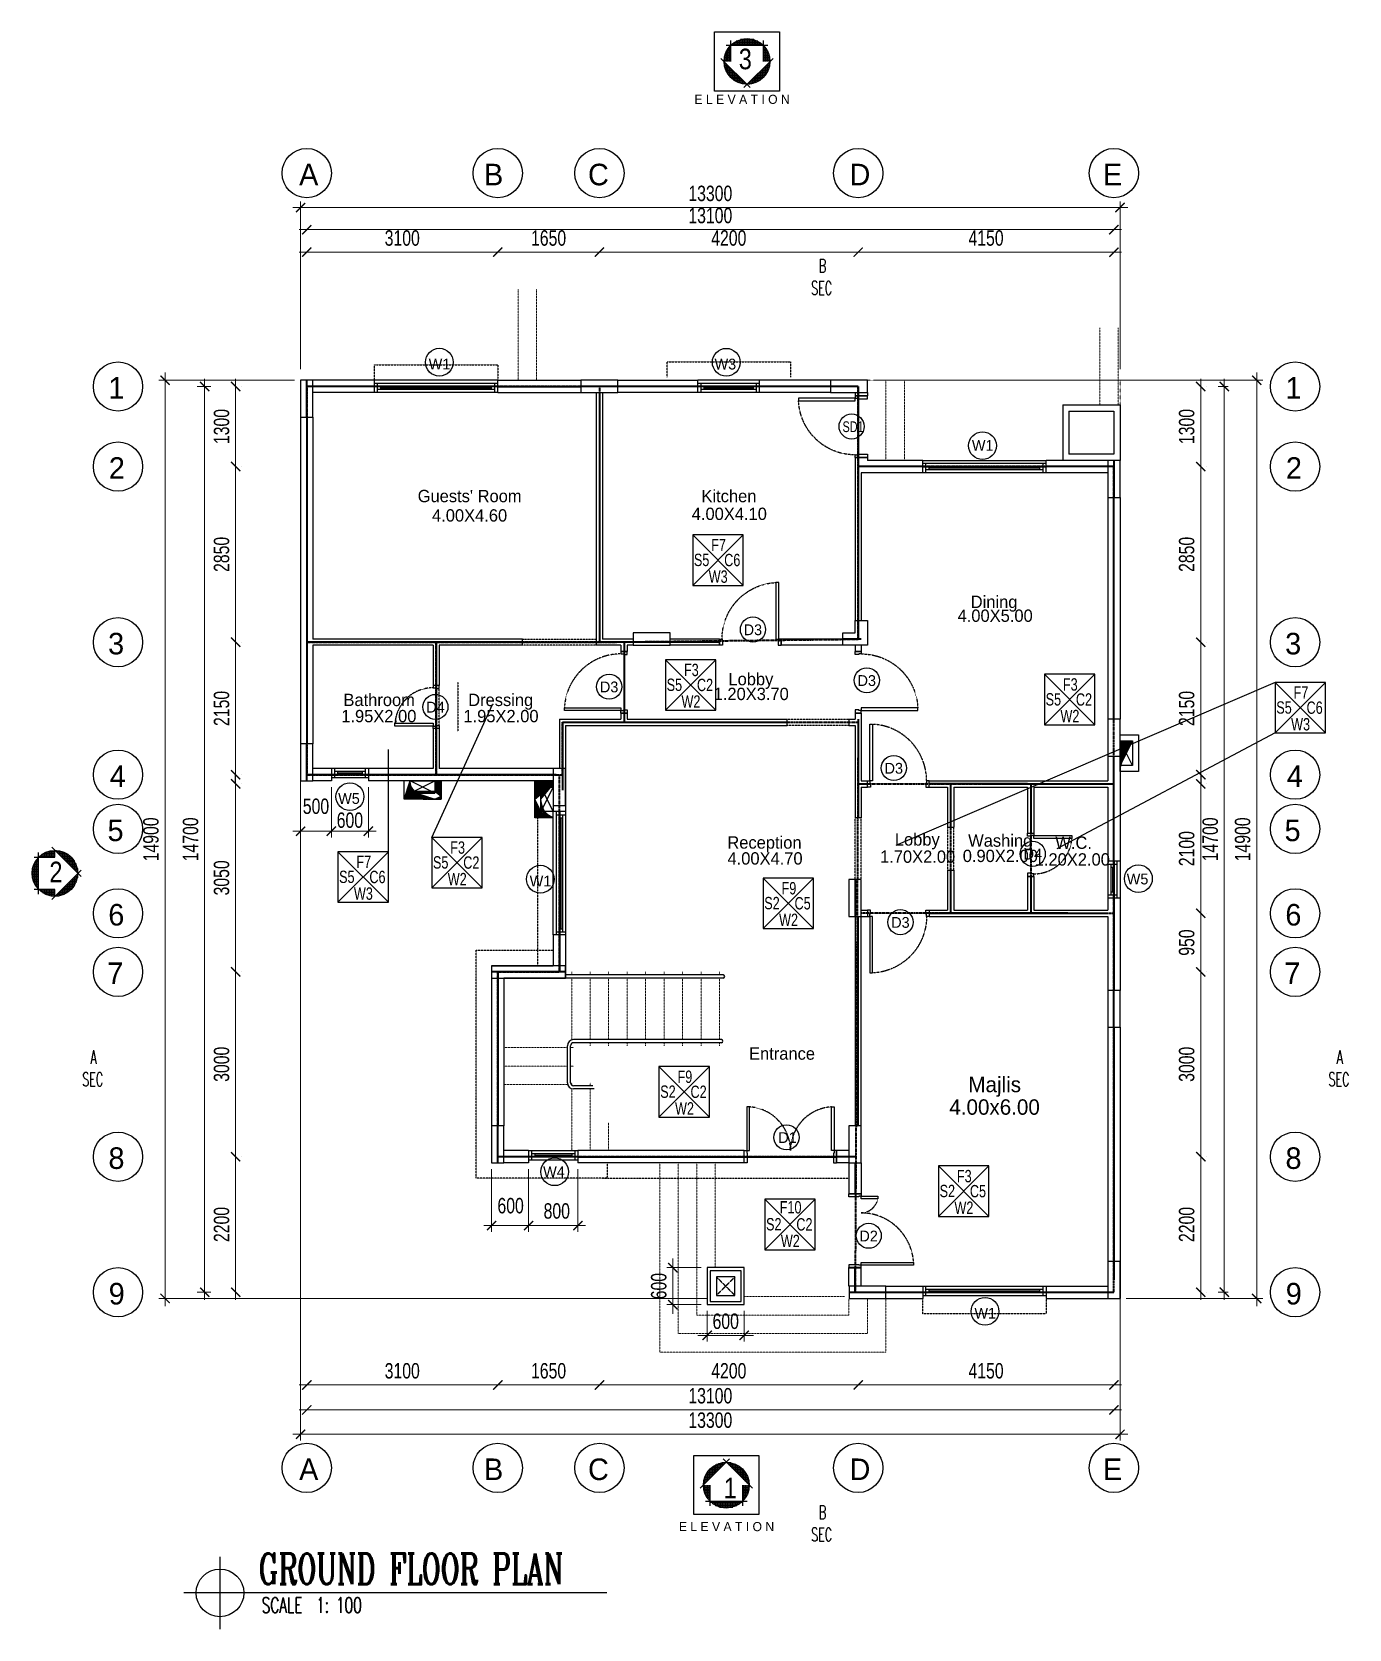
# Model space of a CAD drawing. Header units: metres. Extents: x 228262846 to 228432719, y 398618546 to 398687517.
# Drawn here: x 228262846 to 228284223, y 398618546 to 398644466 of the extents above; entities that cross this region are included whole.
import ezdxf
from ezdxf.enums import TextEntityAlignment as Align

# ---------------------------------------------------------------- set-up
doc = ezdxf.new("R2010")
doc.units = ezdxf.units.M
doc.header["$LTSCALE"] = 10
doc.header["$MEASUREMENT"] = 0
doc.header["$PDMODE"] = 34
for name, pattern in [('CENTER', [2, 1.25, -0.25, 0.25, -0.25]), ('CENTER2', [1.125, 0.75, -0.125, 0.125, -0.125]), ('HIDDEN2', [0.1875, 0.125, -0.0625])]:
    doc.linetypes.add(name, pattern=pattern)
for name, color, linetype in [('- CL', 1, 'CENTER'), ('02.01.01 MD-SOL-SDP', 32, 'Continuous'), ('AX', 1, 'CENTER'), ('DIAMENSION', 240, 'Continuous'), ('ELEV-2', 136, 'Continuous'), ('SECTEXT', 10, 'Continuous'), ('TAGS', 11, 'Continuous'), ('tails', 11, 'Continuous'), ('TEX', 55, 'Continuous'), ('TEXT', 10, 'Continuous'), ('WALL-1', 7, 'Continuous'), ('XXS-COLUMN LAYOUT AT FOUNDATION$0$S-COL', 6, 'Continuous')]:
    doc.layers.add(name, color=color, linetype=linetype)
for name, color, linetype, lineweight in [('A-DIM-15', 63, 'Continuous', 15), ('A-Door', 183, 'Continuous', 25), ('A-Elev', 8, 'Continuous', 25), ('A-ELEV-03', 30, 'Continuous', 30), ('A-Handrail', 4, 'Continuous', 25), ('A-Hat', 7, 'Continuous', 13), ('A-Hid', 252, 'HIDDEN2', 25), ('A-RMN-FIN-15', 181, 'Continuous', 15), ('A-Stairs dash', 153, 'HIDDEN2', 20), ('A-Text', 182, 'Continuous', 20), ('A-TXT-E', 3, 'Continuous', 30), ('A-Wall', 7, 'Continuous', 25)]:
    doc.layers.add(name, color=color, linetype=linetype, lineweight=lineweight)
doc.styles.add('ASA1', font='swissc.ttf')
doc.styles.add('EN-SCL', font='swisscl.ttf')
doc.styles.add('EN-SCL-DIM', font='swisscl.ttf')
doc.styles.add('ROMANS', font='romans.shx', dxfattribs={"width": 0.9})
doc.styles.add('STYLE2', font='', dxfattribs={"height": 0.3})
doc.styles.add('STYLE6', font='romanc.shx', dxfattribs={"width": 0.6})
doc.styles.add('WW', font='', dxfattribs={"height": 0.12})
doc.styles.add('ZRomatre', font='', dxfattribs={"height": 1})
doc.styles.get('STYLE2').set_extended_font_data('Andalus')
doc.styles.get('WW').set_extended_font_data('Andalus')
doc.styles.get('ZRomatre').set_extended_font_data('Narkisim')
doc.dimstyles.new('JYT', dxfattribs={"dimscale": 0, "dimtxt": 0.18, "dimasz": 0.13, "dimexe": 0.2, "dimexo": 0.05, "dimgap": 0.09, "dimtad": 1, "dimzin": 0, "dimdsep": 46, "dimtxsty": 'ROMANS', "dimblk": 'OBLIQUE', "dimcen": 0.09, "dimse1": 1, "dimse2": 1, "dimclrd": 1, "dimclre": 9, "dimclrt": 3, "dimadec": 0, "dimazin": 0, "dimtfac": 0.72, "dimtix": 1, "dimtofl": 0, "dimtmove": 2, "dimatfit": 3, "dimldrblk": 'OBLIQUE', "dimfxl": 0.2, "dimtolj": 1, "dimtzin": 0, "dimarcsym": 0})
doc.dimstyles.new('ZFP-100$0', dxfattribs={"dimscale": 100, "dimtxt": 2.5, "dimasz": 1.5, "dimexe": 1, "dimexo": 1, "dimgap": 1, "dimtad": 1, "dimdec": 0, "dimzin": 0, "dimdsep": 46, "dimtxsty": 'EN-SCL-DIM', "dimblk": 'ARCHTICK', "dimcen": 2, "dimdle": 1.25, "dimclrd": 256, "dimclre": 256, "dimclrt": 2, "dimadec": 3, "dimazin": 2, "dimtfac": 1, "dimtdec": 0, "dimtix": 1, "dimtmove": 2, "dimatfit": 0, "dimldrblk": 'ARCHTICK', "dimfxl": 1, "dimtolj": 1, "dimtzin": 0, "dimlwd": -1, "dimlwe": -1, "dimarcsym": 0})

msp = doc.modelspace()

# ---------------------------------------------------------------- texts
at = {"layer": 'A-RMN-FIN-15', "color": 31, "style": 'EN-SCL'}
for s, p in [('F7', (228273870.471, 398636039.409)), ('S5', (228273589.504, 398635797.875)), ('C6', (228274081.262, 398635795.565)), ('W3', (228273829.809, 398635526.418)), ('F3', (228273428.331, 398634012.315)), ('S5', (228273147.364, 398633770.781)), ('C2', (228273639.122, 398633768.471)), ('F3', (228279579.037, 398633776.157)), ('W2', (228273387.669, 398633499.324)), ('S5', (228279298.071, 398633534.623)), ('C2', (228279789.829, 398633532.313)), ('F7', (228283322.864, 398633643.749)), ('W2', (228279538.376, 398633263.166)), ('S5', (228283041.898, 398633402.215)), ('C6', (228283533.656, 398633399.905)), ('W3', (228283282.203, 398633130.758)), ('F3', (228269635.462, 398631129.723)), ('F7', (228268111.864, 398630895.665)), ('S5', (228269354.495, 398630888.189)), ('C2', (228269846.254, 398630885.879)), ('S5', (228267830.898, 398630654.131)), ('C6', (228268322.656, 398630651.821)), ('W2', (228269594.8, 398630616.733)), ('W3', (228268071.203, 398630382.674)), ('F9', (228275012.492, 398630469.135)), ('S2', (228274731.526, 398630227.601)), ('C5', (228275223.284, 398630225.291)), ('W2', (228274971.831, 398629956.144)), ('F9', (228273323.756, 398627409.303)), ('S2', (228273042.79, 398627167.769)), ('C2', (228273534.548, 398627165.459)), ('W2', (228273283.095, 398626896.312)), ('F3', (228277858.482, 398625797.097)), ('S2', (228277577.516, 398625555.563)), ('C5', (228278069.274, 398625553.253)), ('F10', (228274982.425, 398625290.818)), ('W2', (228277817.821, 398625284.107)), ('S2', (228274760.426, 398625016.224)), ('C2', (228275252.185, 398625013.914)), ('W2', (228275000.731, 398624744.768))]:
    msp.add_text(s, height=200, dxfattribs=at).set_placement(p)
at = {"layer": 'A-Text', "style": 'ZRomatre'}
for s, height, p in [("Guests' Room", 200, (228269949.675, 398636834.008)), ('Kitchen', 200, (228274158.462, 398636834.008)), ('4.00X4.10', 200, (228274164.34, 398636545.32)), ('4.00X4.60', 200, (228269949.255, 398636519.558)), ('Dining', 200, (228278461.603, 398635117.321)), ('4.00X5.00', 200, (228278478.958, 398634892.414)), ('Lobby', 200, (228274514.518, 398633863.155)), ('Bathroom', 200, (228268481.45, 398633525.541)), ('Dressing', 200, (228270453.906, 398633525.541)), ('1.20X3.70', 200, (228274519.976, 398633622.601)), ('1.95X2.00', 200, (228268475.991, 398633262.7)), ('1.95X2.00', 200, (228270458.665, 398633262.7)), ('Reception', 200, (228274734.886, 398631211.665)), ('Lobby', 200, (228277214.982, 398631260.924)), ('Washing', 200, (228278561.202, 398631242.433)), ('W.C.', 200, (228279752.311, 398631208.171)), ('4.00X4.70', 200, (228274744.263, 398630952.986)), ('1.70X2.00', 200, (228277220.441, 398630981.57)), ('0.90X2.00', 200, (228278562.882, 398630994.18)), ('1.20X2.00', 200, (228279731.037, 398630936.775)), ('Entrance', 200, (228275019.765, 398627785.993)), ('Majlis', 250, (228278471.391, 398627259.149)), ('4.00x6.00', 250, (228278469.641, 398626893.164))]:
    msp.add_text(s, height=height, dxfattribs=at).set_placement(p, align=Align.CENTER)
at = {"layer": 'A-TXT-E', "style": 'ASA1'}
for s, p in [('3', (228274317.334, 398643860.003)), ('2', (228263129.105, 398630665.67)), ('1', (228274072.336, 398620666.857))]:
    msp.add_text(s, height=334.125, dxfattribs=at).set_placement(p)
at = {"layer": 'A-TXT-E', "ltscale": 2, "style": 'STYLE2'}
for p in [(228273598.719, 398643298.263), (228273345.462, 398620135.339)]:
    msp.add_text('E L E V A T I O N', height=147.6225, dxfattribs=at).set_placement(p)
at = {"layer": 'SECTEXT', "ltscale": 0.15, "style": 'STYLE6', "width": 0.6}
for s, p in [('B', (228275617.845, 398640560.492)), ('SEC', (228275492.72, 398640199.55)), ('A', (228263794.148, 398627718.654)), ('A', (228284020.534, 398627718.654)), ('SEC', (228263662.738, 398627357.713)), ('SEC', (228283889.124, 398627357.713)), ('B', (228275617.845, 398620331.377)), ('SEC', (228275492.72, 398619970.436))]:
    msp.add_text(s, height=220, dxfattribs=at).set_placement(p)
at = {"layer": 'TAGS', "style": 'WW'}
for s, p in [('W1', (228269285.061, 398638987.698)), ('W3', (228273924.861, 398638987.072)), ('W1', (228278101.457, 398637668.651)), ('D3', (228274397.397, 398634675.892)), ('D3', (228272064.134, 398633748.593)), ('D3', (228276245.657, 398633852.061)), ('D4', (228269245.984, 398633420.144)), ('D3', (228276684.122, 398632428.409)), ('W5', (228267816.054, 398631937.861)), ('D4', (228278940.75, 398631035.198)), ('W5', (228280614.581, 398630631.031)), ('W1', (228270924.374, 398630597.677)), ('D3', (228276791.746, 398629926.62)), ('D1', (228274959.328, 398626434.749)), ('W4', (228271142.58, 398625878.958)), ('D2', (228276275.752, 398624837.39)), ('W1', (228278142.562, 398623584.383))]:
    msp.add_text(s, height=175, dxfattribs=at).set_placement(p)
at = {"layer": 'TAGS', "style": 'WW', "width": 0.75}
msp.add_text('SD1', height=175, dxfattribs=at).set_placement((228276002.072, 398637971.624))
at = {"layer": 'TEX', "style": 'WW'}
for s, p in [('A', (228267182.228, 398641976.701)), ('B', (228270183.05, 398641976.701)), ('C', (228271871.14, 398641976.701)), ('D', (228276115.459, 398641976.701)), ('E', (228280230.243, 398641976.701)), ('1', (228264086.312, 398638513.924)), ('1', (228283190.138, 398638513.924)), ('2', (228264093.978, 398637213.924)), ('2', (228283197.804, 398637213.924)), ('3', (228264081.761, 398634363.924)), ('3', (228283185.586, 398634363.924)), ('4', (228264108.831, 398632213.924)), ('4', (228283212.657, 398632213.924)), ('5', (228264072.178, 398631333.287)), ('5', (228283176.004, 398631333.287)), ('6', (228264085.114, 398629963.924)), ('6', (228283188.94, 398629963.924)), ('7', (228264068.585, 398629013.924)), ('7', (228283172.411, 398629013.924)), ('8', (228264087.27, 398626013.924)), ('8', (228283191.096, 398626013.924)), ('9', (228264091.583, 398623813.924)), ('9', (228283195.409, 398623813.924)), ('A', (228267182.228, 398620964.344)), ('B', (228270183.05, 398620964.344)), ('C', (228271871.14, 398620964.344)), ('D', (228276115.459, 398620964.344)), ('E', (228280230.243, 398620964.344))]:
    msp.add_text(s, height=350, dxfattribs=at).set_placement(p)
at = {"layer": 'TEXT', "style": 'STYLE6', "width": 0.65}
for s, height, p in [('GROUND FLOOR PLAN', 500, (228266527.443, 398619274.596)), ('SCALE  1: 100', 250, (228266575.695, 398618810.333))]:
    msp.add_text(s, height=height, dxfattribs=at).set_placement(p)

# ---------------------------------------------------------------- blocks, each defined once
blk = doc.blocks.new('*U30')
for points in [[(-10471, -548), (-10471, 70), (-10427, 70), (-10427, -548)], [(-10471, -588), (-10461, -588), (-10461, -648), (-10511, -648), (-10511, -548), (-10471, -548)], [(-9851, -587), (-9861, -587), (-9861, -648), (-9811, -648), (-9811, -548), (-9851, -548)]]:
    blk.add_lwpolyline(points, close=True)
at = {"linetype": 'HIDDEN2'}
blk.add_arc((-10471, -548), 620, 0, 85.9304, dxfattribs=at)
blk = doc.blocks.new('*U4')
for points in [[(29297, 43372), (29341, 43372), (29341, 44081), (29297, 44081)], [(30717, 43372), (30673, 43372), (30673, 44081), (30717, 44081)], [(29297, 43332), (29307, 43332), (29307, 43172), (29257, 43172), (29257, 43372), (29297, 43372)], [(30717, 43332), (30707, 43332), (30707, 43172), (30757, 43172), (30757, 43372), (30717, 43372)]]:
    blk.add_lwpolyline(points, close=True)
at = {"linetype": 'HIDDEN2'}
for centre, start, end in [((29297, 43372), 0, 86.4476), ((30717, 43372), 93.5524, 180)]:
    blk.add_arc(centre, 710, start, end, dxfattribs=at)
blk = doc.blocks.new('*U32')
for points in [[(40, 100), (40, 1018), (84, 1018), (84, 100)], [(40, 60), (50, 60), (50, 0), (0, 0), (0, 100), (40, 100)], [(960, 61), (950, 61), (950, 0), (1000, 0), (1000, 100), (960, 100)]]:
    blk.add_lwpolyline(points, close=True)
at = {"linetype": 'HIDDEN2'}
blk.add_arc((41, 100), 919, 359.9741, 87.3184, dxfattribs=at)
blk = doc.blocks.new('*U31')
for points in [[(40, 100), (40, 1018), (84, 1018), (84, 100)], [(40, 60), (50, 60), (50, 0), (0, 0), (0, 100), (40, 100)], [(960, 61), (950, 61), (950, 0), (1000, 0), (1000, 100), (960, 100)]]:
    blk.add_lwpolyline(points, close=True)
at = {"linetype": 'HIDDEN2'}
blk.add_arc((41, 100), 919, 359.9741, 87.3184, dxfattribs=at)
blk = doc.blocks.new('*U24')
for points in [[(40, 200), (40, 1118), (84, 1118), (84, 200)], [(40, 160), (50, 160), (50, 0), (0, 0), (0, 200), (40, 200)], [(960, 161), (950, 161), (950, 0), (1000, 0), (1000, 200), (960, 200)]]:
    blk.add_lwpolyline(points, close=True)
at = {"linetype": 'HIDDEN2'}
blk.add_arc((41, 200), 919, 359.9741, 87.3184, dxfattribs=at)
blk = doc.blocks.new('*U21')
for points in [[(-125219, 37157), (-125263, 37157), (-125263, 38007), (-125219, 38007)], [(-126295, 37157), (-126339, 37157), (-126339, 37427), (-126295, 37427)], [(-126339, 37117), (-126329, 37117), (-126329, 36957), (-126379, 36957), (-126379, 37157), (-126339, 37157)], [(-125219, 37117), (-125229, 37117), (-125229, 36957), (-125179, 36957), (-125179, 37157), (-125219, 37157)]]:
    blk.add_lwpolyline(points, close=True)
at = {"linetype": 'HIDDEN2'}
for centre, radius, start, end in [((-125211, 37151), 858, 93.4727, 179.5707), ((-126356, 37147), 287, 2.1159, 77.7453)]:
    blk.add_arc(centre, radius, start, end, dxfattribs=at)
blk = doc.blocks.new('*X28')
at = {"color": 0}
for p, q in [((-3.26, -8.338), (-3.26, -8.328)), ((-3.251, -8.32), (-3.073, -8.32)), ((-3.24, -8.338), (-3.24, -8.312)), ((-3.223, -8.3), (-3.073, -8.3)), ((-3.22, -8.338), (-3.22, -8.298)), ((-3.2, -8.338), (-3.2, -8.287)), ((-3.186, -8.28), (-3.073, -8.28)), ((-3.18, -8.338), (-3.18, -8.277)), ((-3.16, -8.338), (-3.16, -8.27)), ((-3.14, -8.338), (-3.14, -8.264)), ((-3.12, -8.338), (-3.12, -8.26)), ((-3.119, -8.26), (-3.073, -8.26)), ((-3.1, -8.338), (-3.1, -8.257)), ((-3.08, -8.338), (-3.08, -8.256)), ((-3.067, -8.26), (-3.027, -8.26)), ((-3.06, -8.267), (-3.06, -8.256)), ((-3.047, -8.28), (-2.96, -8.28)), ((-3.04, -8.287), (-3.04, -8.258)), ((-3.027, -8.3), (-2.923, -8.3)), ((-3.02, -8.308), (-3.02, -8.261)), ((-3.008, -8.32), (-2.896, -8.32)), ((-3, -8.328), (-3, -8.266)), ((-2.98, -8.348), (-2.98, -8.272)), ((-2.96, -8.368), (-2.96, -8.28)), ((-2.94, -8.388), (-2.94, -8.29)), ((-2.92, -8.408), (-2.92, -8.302)), ((-2.9, -8.428), (-2.9, -8.316)), ((-2.88, -8.449), (-2.88, -8.334)), ((-3.352, -8.52), (-3.27, -8.52)), ((-3.35, -8.5), (-3.27, -8.5)), ((-3.347, -8.48), (-3.27, -8.48)), ((-3.342, -8.46), (-3.27, -8.46)), ((-3.34, -8.535), (-3.34, -8.454)), ((-3.335, -8.44), (-3.27, -8.44)), ((-3.327, -8.42), (-3.27, -8.42)), ((-3.32, -8.535), (-3.32, -8.405)), ((-3.317, -8.4), (-3.27, -8.4)), ((-3.305, -8.38), (-3.27, -8.38)), ((-3.3, -8.535), (-3.3, -8.373)), ((-3.29, -8.36), (-3.27, -8.36)), ((-3.28, -8.535), (-3.28, -8.348)), ((-3.273, -8.34), (-3.27, -8.34)), ((-2.988, -8.34), (-2.874, -8.34)), ((-2.968, -8.36), (-2.856, -8.36)), ((-2.948, -8.38), (-2.841, -8.38)), ((-2.928, -8.4), (-2.829, -8.4)), ((-2.908, -8.42), (-2.819, -8.42)), ((-2.889, -8.44), (-2.811, -8.44)), ((-2.869, -8.46), (-2.805, -8.46)), ((-2.86, -8.469), (-2.86, -8.355)), ((-2.849, -8.48), (-2.8, -8.48)), ((-2.84, -8.489), (-2.84, -8.382)), ((-2.829, -8.5), (-2.796, -8.5)), ((-2.82, -8.509), (-2.82, -8.418)), ((-2.809, -8.52), (-2.795, -8.52)), ((-2.8, -8.529), (-2.8, -8.479)), ((-3.352, -8.54), (-3.27, -8.54)), ((-3.351, -8.56), (-3.27, -8.56)), ((-3.348, -8.58), (-3.27, -8.58)), ((-3.344, -8.6), (-3.27, -8.6)), ((-3.34, -8.616), (-3.34, -8.535)), ((-3.339, -8.62), (-3.27, -8.62)), ((-3.332, -8.64), (-3.27, -8.64)), ((-3.323, -8.66), (-3.27, -8.66)), ((-3.32, -8.665), (-3.32, -8.535)), ((-3.311, -8.68), (-3.27, -8.68)), ((-3.3, -8.697), (-3.3, -8.535)), ((-3.298, -8.7), (-3.27, -8.7)), ((-3.282, -8.72), (-3.27, -8.72)), ((-3.28, -8.722), (-3.28, -8.535)), ((-2.98, -8.798), (-2.98, -8.722)), ((-2.978, -8.72), (-2.864, -8.72)), ((-2.96, -8.79), (-2.96, -8.702)), ((-2.958, -8.7), (-2.848, -8.7)), ((-2.94, -8.78), (-2.94, -8.682)), ((-2.938, -8.68), (-2.835, -8.68)), ((-2.92, -8.768), (-2.92, -8.662)), ((-2.918, -8.66), (-2.824, -8.66)), ((-2.9, -8.754), (-2.9, -8.642)), ((-2.898, -8.64), (-2.815, -8.64)), ((-2.88, -8.736), (-2.88, -8.621)), ((-2.879, -8.62), (-2.808, -8.62)), ((-2.86, -8.715), (-2.86, -8.601)), ((-2.859, -8.6), (-2.802, -8.6)), ((-2.84, -8.688), (-2.84, -8.581)), ((-2.839, -8.58), (-2.798, -8.58)), ((-2.82, -8.652), (-2.82, -8.561)), ((-2.819, -8.56), (-2.795, -8.56)), ((-2.8, -8.591), (-2.8, -8.541)), ((-2.799, -8.54), (-2.794, -8.54)), ((-3.262, -8.74), (-3.073, -8.74)), ((-3.26, -8.742), (-3.26, -8.732)), ((-3.24, -8.759), (-3.24, -8.732)), ((-3.238, -8.76), (-3.073, -8.76)), ((-3.22, -8.772), (-3.22, -8.732)), ((-3.207, -8.78), (-3.073, -8.78)), ((-3.2, -8.783), (-3.2, -8.732)), ((-3.18, -8.793), (-3.18, -8.732)), ((-3.16, -8.8), (-3.16, -8.732)), ((-3.16, -8.8), (-3.073, -8.8)), ((-3.14, -8.806), (-3.14, -8.732)), ((-3.12, -8.81), (-3.12, -8.732)), ((-3.1, -8.813), (-3.1, -8.732)), ((-3.08, -8.814), (-3.08, -8.732)), ((-3.06, -8.814), (-3.06, -8.803)), ((-3.057, -8.8), (-2.986, -8.8)), ((-3.04, -8.812), (-3.04, -8.783)), ((-3.037, -8.78), (-2.94, -8.78)), ((-3.02, -8.809), (-3.02, -8.763)), ((-3.017, -8.76), (-2.908, -8.76)), ((-3, -8.804), (-3, -8.742)), ((-2.998, -8.74), (-2.884, -8.74))]:
    blk.add_line(p, q, dxfattribs=at)
blk = doc.blocks.new('_ArchTick')
at = {"color": 0, "linetype": 'ByBlock', "const_width": 0.15}
blk.add_lwpolyline([(-0.5, -0.5), (0.5, 0.5)], dxfattribs=at)
blk = doc.blocks.new('*D227')
at = {"layer": 'A-DIM-15', "transparency": 16777216}
for p, q in [((228267206, 398638992), (228267206, 398641716)), ((228280506, 398638992), (228280506, 398641716)), ((228267081, 398641616), (228280631, 398641616))]:
    blk.add_line(p, q, dxfattribs=at)
at = {"layer": 'Defpoints', "color": 0, "lineweight": 40, "transparency": 16777216}
for p in [(228280506, 398641616), (228267206, 398638892), (228280506, 398638892)]:
    blk.add_point(p, dxfattribs=at)
at = {"layer": 'A-DIM-15', "transparency": 16777216, "xscale": 150, "yscale": 150, "zscale": 150, "rotation": 180}
blk.add_blockref('_ArchTick', (228267206, 398641616), dxfattribs=at)
at = {"layer": 'A-DIM-15', "transparency": 16777216, "xscale": 150, "yscale": 150, "zscale": 150}
blk.add_blockref('_ArchTick', (228280506, 398641616), dxfattribs=at)
at = {"layer": 'A-DIM-15', "color": 2, "transparency": 16777216, "insert": (228273856, 398641844), "char_height": 250, "attachment_point": 5, "style": 'EN-SCL-DIM'}
blk.add_mtext('\\A1;13300', dxfattribs=at)
blk = doc.blocks.new('*D228')
at = {"layer": 'A-DIM-15', "transparency": 16777216}
blk.add_line((228267181, 398640892), (228270531, 398640892), dxfattribs=at)
at = {"layer": 'Defpoints', "color": 0, "lineweight": 40, "transparency": 16777216}
for p in [(228267306, 398640892), (228270406, 398640892), (228270406, 398640892)]:
    blk.add_point(p, dxfattribs=at)
at = {"layer": 'A-DIM-15', "transparency": 16777216, "xscale": 150, "yscale": 150, "zscale": 150, "rotation": 180}
blk.add_blockref('_ArchTick', (228267306, 398640892), dxfattribs=at)
at = {"layer": 'A-DIM-15', "transparency": 16777216, "xscale": 150, "yscale": 150, "zscale": 150}
blk.add_blockref('_ArchTick', (228270406, 398640892), dxfattribs=at)
at = {"layer": 'A-DIM-15', "color": 2, "transparency": 16777216, "insert": (228268856, 398641120), "char_height": 250, "attachment_point": 5, "style": 'EN-SCL-DIM'}
blk.add_mtext('\\A1;3100', dxfattribs=at)
blk = doc.blocks.new('*D229')
at = {"layer": 'A-DIM-15', "transparency": 16777216}
blk.add_line((228280531, 398641257), (228267181, 398641257), dxfattribs=at)
at = {"layer": 'Defpoints', "color": 0, "lineweight": 40, "transparency": 16777216}
for p in [(228267306, 398641257), (228267306, 398641257), (228280406, 398641257)]:
    blk.add_point(p, dxfattribs=at)
at = {"layer": 'A-DIM-15', "transparency": 16777216, "xscale": 150, "yscale": 150, "zscale": 150, "rotation": 180}
blk.add_blockref('_ArchTick', (228267306, 398641257), dxfattribs=at)
at = {"layer": 'A-DIM-15', "transparency": 16777216, "xscale": 150, "yscale": 150, "zscale": 150}
blk.add_blockref('_ArchTick', (228280406, 398641257), dxfattribs=at)
at = {"layer": 'A-DIM-15', "color": 2, "transparency": 16777216, "insert": (228273856, 398641485), "char_height": 250, "attachment_point": 5, "style": 'EN-SCL-DIM'}
blk.add_mtext('\\A1;13100', dxfattribs=at)
blk = doc.blocks.new('*D230')
at = {"layer": 'A-DIM-15', "transparency": 16777216}
blk.add_line((228270281, 398640892), (228272181, 398640892), dxfattribs=at)
at = {"layer": 'Defpoints', "color": 0, "lineweight": 40, "transparency": 16777216}
for p in [(228270406, 398640892), (228272056, 398640892), (228272056, 398640892)]:
    blk.add_point(p, dxfattribs=at)
at = {"layer": 'A-DIM-15', "transparency": 16777216, "xscale": 150, "yscale": 150, "zscale": 150, "rotation": 180}
blk.add_blockref('_ArchTick', (228270406, 398640892), dxfattribs=at)
at = {"layer": 'A-DIM-15', "transparency": 16777216, "xscale": 150, "yscale": 150, "zscale": 150}
blk.add_blockref('_ArchTick', (228272056, 398640892), dxfattribs=at)
at = {"layer": 'A-DIM-15', "color": 2, "transparency": 16777216, "insert": (228271231, 398641120), "char_height": 250, "attachment_point": 5, "style": 'EN-SCL-DIM'}
blk.add_mtext('\\A1;1650', dxfattribs=at)
blk = doc.blocks.new('*D231')
at = {"layer": 'A-DIM-15', "transparency": 16777216}
for p, q in [((228282198, 398623887), (228282198, 398638837)), ((228282260, 398638712), (228282098, 398638712)), ((228282260, 398624012), (228282098, 398624012))]:
    blk.add_line(p, q, dxfattribs=at)
at = {"layer": 'Defpoints', "color": 0, "lineweight": 40, "transparency": 16777216}
for p in [(228282198, 398638712), (228282360, 398638712), (228282360, 398624012)]:
    blk.add_point(p, dxfattribs=at)
at = {"layer": 'A-DIM-15', "transparency": 16777216, "xscale": 150, "yscale": 150, "zscale": 150}
for p, rotation in [((228282198, 398638712), 90), ((228282198, 398624012), 270)]:
    blk.add_blockref('_ArchTick', p, dxfattribs=dict(at, rotation=rotation))
at = {"layer": 'A-DIM-15', "color": 2, "transparency": 16777216, "insert": (228281970, 398631362), "char_height": 250, "attachment_point": 5, "rotation": 90, "style": 'EN-SCL-DIM'}
blk.add_mtext('\\A1;14700', dxfattribs=at)
blk = doc.blocks.new('*D232')
at = {"layer": 'A-DIM-15', "transparency": 16777216}
blk.add_line((228276131, 398640892), (228280531, 398640892), dxfattribs=at)
at = {"layer": 'Defpoints', "color": 0, "lineweight": 40, "transparency": 16777216}
for p in [(228276256, 398640892), (228280406, 398640892), (228280406, 398640892)]:
    blk.add_point(p, dxfattribs=at)
at = {"layer": 'A-DIM-15', "transparency": 16777216, "xscale": 150, "yscale": 150, "zscale": 150, "rotation": 180}
blk.add_blockref('_ArchTick', (228276256, 398640892), dxfattribs=at)
at = {"layer": 'A-DIM-15', "transparency": 16777216, "xscale": 150, "yscale": 150, "zscale": 150}
blk.add_blockref('_ArchTick', (228280406, 398640892), dxfattribs=at)
at = {"layer": 'A-DIM-15', "color": 2, "transparency": 16777216, "insert": (228278331, 398641120), "char_height": 250, "attachment_point": 5, "style": 'EN-SCL-DIM'}
blk.add_mtext('\\A1;4150', dxfattribs=at)
blk = doc.blocks.new('*D233')
at = {"layer": 'A-DIM-15', "transparency": 16777216}
for p, q in [((228282724, 398638937), (228282724, 398623787)), ((228276506, 398638812), (228282824, 398638812)), ((228280606, 398623912), (228282824, 398623912))]:
    blk.add_line(p, q, dxfattribs=at)
at = {"layer": 'Defpoints', "color": 0, "lineweight": 40, "transparency": 16777216}
for p in [(228276406, 398638812), (228280506, 398623912), (228282724, 398623912)]:
    blk.add_point(p, dxfattribs=at)
at = {"layer": 'A-DIM-15', "transparency": 16777216, "xscale": 150, "yscale": 150, "zscale": 150}
for p, rotation in [((228282724, 398638812), 90), ((228282724, 398623912), 270)]:
    blk.add_blockref('_ArchTick', p, dxfattribs=dict(at, rotation=rotation))
at = {"layer": 'A-DIM-15', "color": 2, "transparency": 16777216, "insert": (228282496, 398631362), "char_height": 250, "attachment_point": 5, "rotation": 90, "style": 'EN-SCL-DIM'}
blk.add_mtext('\\A1;14900', dxfattribs=at)
blk = doc.blocks.new('*D234')
at = {"layer": 'A-DIM-15', "transparency": 16777216}
for p, q in [((228281816, 398637537), (228281816, 398634437)), ((228281916, 398637412), (228281916, 398637412)), ((228281916, 398634562), (228281916, 398634562))]:
    blk.add_line(p, q, dxfattribs=at)
at = {"layer": 'Defpoints', "color": 0, "lineweight": 40, "transparency": 16777216}
for p in [(228281816, 398637412), (228281816, 398634562), (228281816, 398634562)]:
    blk.add_point(p, dxfattribs=at)
at = {"layer": 'A-DIM-15', "transparency": 16777216, "xscale": 150, "yscale": 150, "zscale": 150}
for p, rotation in [((228281816, 398637412), 90), ((228281816, 398634562), 270)]:
    blk.add_blockref('_ArchTick', p, dxfattribs=dict(at, rotation=rotation))
at = {"layer": 'A-DIM-15', "color": 2, "transparency": 16777216, "insert": (228281588, 398635987), "char_height": 250, "attachment_point": 5, "rotation": 90, "style": 'EN-SCL-DIM'}
blk.add_mtext('\\A1;2850', dxfattribs=at)
blk = doc.blocks.new('*D235')
at = {"layer": 'A-DIM-15', "transparency": 16777216}
for p, q in [((228281816, 398638837), (228281816, 398637287)), ((228281916, 398638712), (228281916, 398638712)), ((228281916, 398637412), (228281916, 398637412))]:
    blk.add_line(p, q, dxfattribs=at)
at = {"layer": 'Defpoints', "color": 0, "lineweight": 40, "transparency": 16777216}
for p in [(228281816, 398638712), (228281816, 398637412), (228281816, 398637412)]:
    blk.add_point(p, dxfattribs=at)
at = {"layer": 'A-DIM-15', "transparency": 16777216, "xscale": 150, "yscale": 150, "zscale": 150}
for p, rotation in [((228281816, 398638712), 90), ((228281816, 398637412), 270)]:
    blk.add_blockref('_ArchTick', p, dxfattribs=dict(at, rotation=rotation))
at = {"layer": 'A-DIM-15', "color": 2, "transparency": 16777216, "insert": (228281588, 398638062), "char_height": 250, "attachment_point": 5, "rotation": 90, "style": 'EN-SCL-DIM'}
blk.add_mtext('\\A1;1300', dxfattribs=at)
blk = doc.blocks.new('*D236')
at = {"layer": 'A-DIM-15', "transparency": 16777216}
for p, q in [((228281816, 398634687), (228281816, 398632287)), ((228281916, 398634562), (228281916, 398634562)), ((228281916, 398632412), (228281916, 398632412))]:
    blk.add_line(p, q, dxfattribs=at)
at = {"layer": 'Defpoints', "color": 0, "lineweight": 40, "transparency": 16777216}
for p in [(228281816, 398634562), (228281816, 398632412), (228281816, 398632412)]:
    blk.add_point(p, dxfattribs=at)
at = {"layer": 'A-DIM-15', "transparency": 16777216, "xscale": 150, "yscale": 150, "zscale": 150}
for p, rotation in [((228281816, 398634562), 90), ((228281816, 398632412), 270)]:
    blk.add_blockref('_ArchTick', p, dxfattribs=dict(at, rotation=rotation))
at = {"layer": 'A-DIM-15', "color": 2, "transparency": 16777216, "insert": (228281588, 398633487), "char_height": 250, "attachment_point": 5, "rotation": 90, "style": 'EN-SCL-DIM'}
blk.add_mtext('\\A1;2150', dxfattribs=at)
blk = doc.blocks.new('_Oblique')
at = {"color": 0, "linetype": 'ByBlock', "lineweight": -2}
blk.add_line((-0.5, -0.5), (0.5, 0.5), dxfattribs=at)
blk = doc.blocks.new('*D237')
at = {"layer": 'Defpoints', "color": 0, "lineweight": 40, "transparency": 16777216}
for p in [(228281816, 398632412), (228281816, 398632262), (228281816, 398632262)]:
    blk.add_point(p, dxfattribs=at)
at = {"layer": 'DIAMENSION', "color": 1, "lineweight": -2, "transparency": 16777216}
blk.add_line((228281816, 398632412), (228281816, 398632262), dxfattribs=at)
at = {"layer": 'DIAMENSION', "color": 1, "lineweight": -2, "transparency": 16777216, "xscale": 0.13, "yscale": 0.13, "zscale": 0.13}
for p, rotation in [((228281816, 398632412), 90), ((228281816, 398632262), 270)]:
    blk.add_blockref('_Oblique', p, dxfattribs=dict(at, rotation=rotation))
at = {"layer": 'DIAMENSION', "color": 3, "transparency": 16777216, "insert": (228281816, 398632337), "char_height": 0.18, "attachment_point": 5, "rotation": 90, "style": 'ROMANS'}
blk.add_mtext('\\A1;150.00', dxfattribs=at)
blk = doc.blocks.new('*D238')
at = {"layer": 'A-DIM-15', "transparency": 16777216}
for p, q in [((228281816, 398632387), (228281816, 398630037)), ((228281916, 398632262), (228281916, 398632262)), ((228281916, 398630162), (228281916, 398630162))]:
    blk.add_line(p, q, dxfattribs=at)
at = {"layer": 'Defpoints', "color": 0, "lineweight": 40, "transparency": 16777216}
for p in [(228281816, 398632262), (228281816, 398630162), (228281816, 398630162)]:
    blk.add_point(p, dxfattribs=at)
at = {"layer": 'A-DIM-15', "transparency": 16777216, "xscale": 150, "yscale": 150, "zscale": 150}
for p, rotation in [((228281816, 398632262), 90), ((228281816, 398630162), 270)]:
    blk.add_blockref('_ArchTick', p, dxfattribs=dict(at, rotation=rotation))
at = {"layer": 'A-DIM-15', "color": 2, "transparency": 16777216, "insert": (228281588, 398631212), "char_height": 250, "attachment_point": 5, "rotation": 90, "style": 'EN-SCL-DIM'}
blk.add_mtext('\\A1;2100', dxfattribs=at)
blk = doc.blocks.new('*D239')
at = {"layer": 'A-DIM-15', "transparency": 16777216}
for p, q in [((228281816, 398630287), (228281816, 398629087)), ((228281916, 398630162), (228281916, 398630162)), ((228281916, 398629212), (228281916, 398629212))]:
    blk.add_line(p, q, dxfattribs=at)
at = {"layer": 'Defpoints', "color": 0, "lineweight": 40, "transparency": 16777216}
for p in [(228281816, 398630162), (228281816, 398629212), (228281816, 398629212)]:
    blk.add_point(p, dxfattribs=at)
at = {"layer": 'A-DIM-15', "transparency": 16777216, "xscale": 150, "yscale": 150, "zscale": 150}
for p, rotation in [((228281816, 398630162), 90), ((228281816, 398629212), 270)]:
    blk.add_blockref('_ArchTick', p, dxfattribs=dict(at, rotation=rotation))
at = {"layer": 'A-DIM-15', "color": 2, "transparency": 16777216, "insert": (228281588, 398629687), "char_height": 250, "attachment_point": 5, "rotation": 90, "style": 'EN-SCL-DIM'}
blk.add_mtext('\\A1;950', dxfattribs=at)
blk = doc.blocks.new('*D240')
at = {"layer": 'A-DIM-15', "transparency": 16777216}
for p, q in [((228281816, 398629337), (228281816, 398626087)), ((228281916, 398629212), (228281916, 398629212)), ((228281916, 398626212), (228281916, 398626212))]:
    blk.add_line(p, q, dxfattribs=at)
at = {"layer": 'Defpoints', "color": 0, "lineweight": 40, "transparency": 16777216}
for p in [(228281816, 398629212), (228281816, 398626212), (228281816, 398626212)]:
    blk.add_point(p, dxfattribs=at)
at = {"layer": 'A-DIM-15', "transparency": 16777216, "xscale": 150, "yscale": 150, "zscale": 150}
for p, rotation in [((228281816, 398629212), 90), ((228281816, 398626212), 270)]:
    blk.add_blockref('_ArchTick', p, dxfattribs=dict(at, rotation=rotation))
at = {"layer": 'A-DIM-15', "color": 2, "transparency": 16777216, "insert": (228281588, 398627712), "char_height": 250, "attachment_point": 5, "rotation": 90, "style": 'EN-SCL-DIM'}
blk.add_mtext('\\A1;3000', dxfattribs=at)
blk = doc.blocks.new('*D241')
at = {"layer": 'A-DIM-15', "transparency": 16777216}
for p, q in [((228281816, 398626337), (228281816, 398623887)), ((228281916, 398626212), (228281916, 398626212)), ((228281916, 398624012), (228281916, 398624012))]:
    blk.add_line(p, q, dxfattribs=at)
at = {"layer": 'Defpoints', "color": 0, "lineweight": 40, "transparency": 16777216}
for p in [(228281816, 398626212), (228281816, 398624012), (228281816, 398624012)]:
    blk.add_point(p, dxfattribs=at)
at = {"layer": 'A-DIM-15', "transparency": 16777216, "xscale": 150, "yscale": 150, "zscale": 150}
for p, rotation in [((228281816, 398626212), 90), ((228281816, 398624012), 270)]:
    blk.add_blockref('_ArchTick', p, dxfattribs=dict(at, rotation=rotation))
at = {"layer": 'A-DIM-15', "color": 2, "transparency": 16777216, "insert": (228281588, 398625112), "char_height": 250, "attachment_point": 5, "rotation": 90, "style": 'EN-SCL-DIM'}
blk.add_mtext('\\A1;2200', dxfattribs=at)
blk = doc.blocks.new('*D242')
at = {"layer": 'A-DIM-15', "transparency": 16777216}
for p, q in [((228265007, 398623787), (228265007, 398638937)), ((228267106, 398638812), (228264907, 398638812)), ((228273806, 398623912), (228264907, 398623912))]:
    blk.add_line(p, q, dxfattribs=at)
at = {"layer": 'Defpoints', "color": 0, "lineweight": 40, "transparency": 16777216}
for p in [(228265007, 398638812), (228267206, 398638812), (228273906, 398623912)]:
    blk.add_point(p, dxfattribs=at)
at = {"layer": 'A-DIM-15', "transparency": 16777216, "xscale": 150, "yscale": 150, "zscale": 150}
for p, rotation in [((228265007, 398638812), 90), ((228265007, 398623912), 270)]:
    blk.add_blockref('_ArchTick', p, dxfattribs=dict(at, rotation=rotation))
at = {"layer": 'A-DIM-15', "color": 2, "transparency": 16777216, "insert": (228264778, 398631362), "char_height": 250, "attachment_point": 5, "rotation": 90, "style": 'EN-SCL-DIM'}
blk.add_mtext('\\A1;14900', dxfattribs=at)
blk = doc.blocks.new('*D243')
at = {"layer": 'A-DIM-15', "transparency": 16777216}
for p, q in [((228265649, 398638837), (228265649, 398623887)), ((228265528, 398638712), (228265749, 398638712)), ((228265528, 398624012), (228265749, 398624012))]:
    blk.add_line(p, q, dxfattribs=at)
at = {"layer": 'Defpoints', "color": 0, "lineweight": 40, "transparency": 16777216}
for p in [(228265428, 398638712), (228265428, 398624012), (228265649, 398624012)]:
    blk.add_point(p, dxfattribs=at)
at = {"layer": 'A-DIM-15', "transparency": 16777216, "xscale": 150, "yscale": 150, "zscale": 150}
for p, rotation in [((228265649, 398638712), 90), ((228265649, 398624012), 270)]:
    blk.add_blockref('_ArchTick', p, dxfattribs=dict(at, rotation=rotation))
at = {"layer": 'A-DIM-15', "color": 2, "transparency": 16777216, "insert": (228265421, 398631362), "char_height": 250, "attachment_point": 5, "rotation": 90, "style": 'EN-SCL-DIM'}
blk.add_mtext('\\A1;14700', dxfattribs=at)
blk = doc.blocks.new('*D244')
at = {"layer": 'A-DIM-15', "transparency": 16777216}
for p, q in [((228266152, 398623887), (228266152, 398626337)), ((228266252, 398626212), (228266252, 398626212)), ((228266252, 398624012), (228266252, 398624012))]:
    blk.add_line(p, q, dxfattribs=at)
at = {"layer": 'Defpoints', "color": 0, "lineweight": 40, "transparency": 16777216}
for p in [(228266152, 398626212), (228266152, 398626212), (228266152, 398624012)]:
    blk.add_point(p, dxfattribs=at)
at = {"layer": 'A-DIM-15', "transparency": 16777216, "xscale": 150, "yscale": 150, "zscale": 150}
for p, rotation in [((228266152, 398626212), 90), ((228266152, 398624012), 270)]:
    blk.add_blockref('_ArchTick', p, dxfattribs=dict(at, rotation=rotation))
at = {"layer": 'A-DIM-15', "color": 2, "transparency": 16777216, "insert": (228265924, 398625112), "char_height": 250, "attachment_point": 5, "rotation": 90, "style": 'EN-SCL-DIM'}
blk.add_mtext('\\A1;2200', dxfattribs=at)
blk = doc.blocks.new('*D245')
at = {"layer": 'A-DIM-15', "transparency": 16777216}
for p, q in [((228266152, 398626087), (228266152, 398629337)), ((228266252, 398629212), (228266252, 398629212)), ((228266252, 398626212), (228266252, 398626212))]:
    blk.add_line(p, q, dxfattribs=at)
at = {"layer": 'Defpoints', "color": 0, "lineweight": 40, "transparency": 16777216}
for p in [(228266152, 398629212), (228266152, 398629212), (228266152, 398626212)]:
    blk.add_point(p, dxfattribs=at)
at = {"layer": 'A-DIM-15', "transparency": 16777216, "xscale": 150, "yscale": 150, "zscale": 150}
for p, rotation in [((228266152, 398629212), 90), ((228266152, 398626212), 270)]:
    blk.add_blockref('_ArchTick', p, dxfattribs=dict(at, rotation=rotation))
at = {"layer": 'A-DIM-15', "color": 2, "transparency": 16777216, "insert": (228265924, 398627712), "char_height": 250, "attachment_point": 5, "rotation": 90, "style": 'EN-SCL-DIM'}
blk.add_mtext('\\A1;3000', dxfattribs=at)
blk = doc.blocks.new('*D246')
at = {"layer": 'A-DIM-15', "transparency": 16777216}
for p, q in [((228266152, 398629087), (228266152, 398632387)), ((228266252, 398632262), (228266252, 398632262)), ((228266252, 398629212), (228266252, 398629212))]:
    blk.add_line(p, q, dxfattribs=at)
at = {"layer": 'Defpoints', "color": 0, "lineweight": 40, "transparency": 16777216}
for p in [(228266152, 398632262), (228266152, 398632262), (228266152, 398629212)]:
    blk.add_point(p, dxfattribs=at)
at = {"layer": 'A-DIM-15', "transparency": 16777216, "xscale": 150, "yscale": 150, "zscale": 150}
for p, rotation in [((228266152, 398632262), 90), ((228266152, 398629212), 270)]:
    blk.add_blockref('_ArchTick', p, dxfattribs=dict(at, rotation=rotation))
at = {"layer": 'A-DIM-15', "color": 2, "transparency": 16777216, "insert": (228265924, 398630737), "char_height": 250, "attachment_point": 5, "rotation": 90, "style": 'EN-SCL-DIM'}
blk.add_mtext('\\A1;3050', dxfattribs=at)
blk = doc.blocks.new('*D247')
at = {"layer": 'Defpoints', "color": 0, "lineweight": 40, "transparency": 16777216}
for p in [(228266152, 398632412), (228266152, 398632412), (228266152, 398632262)]:
    blk.add_point(p, dxfattribs=at)
at = {"layer": 'DIAMENSION', "color": 1, "lineweight": -2, "transparency": 16777216}
blk.add_line((228266152, 398632262), (228266152, 398632412), dxfattribs=at)
at = {"layer": 'DIAMENSION', "color": 1, "lineweight": -2, "transparency": 16777216, "xscale": 0.13, "yscale": 0.13, "zscale": 0.13}
for p, rotation in [((228266152, 398632412), 90), ((228266152, 398632262), 270)]:
    blk.add_blockref('_Oblique', p, dxfattribs=dict(at, rotation=rotation))
at = {"layer": 'DIAMENSION', "color": 3, "transparency": 16777216, "insert": (228266152, 398632337), "char_height": 0.18, "attachment_point": 5, "rotation": 90, "style": 'ROMANS'}
blk.add_mtext('\\A1;150.00', dxfattribs=at)
blk = doc.blocks.new('*D248')
at = {"layer": 'A-DIM-15', "transparency": 16777216}
for p, q in [((228266152, 398632287), (228266152, 398634687)), ((228266252, 398634562), (228266252, 398634562)), ((228266252, 398632412), (228266252, 398632412))]:
    blk.add_line(p, q, dxfattribs=at)
at = {"layer": 'Defpoints', "color": 0, "lineweight": 40, "transparency": 16777216}
for p in [(228266152, 398634562), (228266152, 398634562), (228266152, 398632412)]:
    blk.add_point(p, dxfattribs=at)
at = {"layer": 'A-DIM-15', "transparency": 16777216, "xscale": 150, "yscale": 150, "zscale": 150}
for p, rotation in [((228266152, 398634562), 90), ((228266152, 398632412), 270)]:
    blk.add_blockref('_ArchTick', p, dxfattribs=dict(at, rotation=rotation))
at = {"layer": 'A-DIM-15', "color": 2, "transparency": 16777216, "insert": (228265924, 398633487), "char_height": 250, "attachment_point": 5, "rotation": 90, "style": 'EN-SCL-DIM'}
blk.add_mtext('\\A1;2150', dxfattribs=at)
blk = doc.blocks.new('*D249')
at = {"layer": 'A-DIM-15', "transparency": 16777216}
for p, q in [((228266152, 398634437), (228266152, 398637537)), ((228266252, 398637412), (228266252, 398637412)), ((228266252, 398634562), (228266252, 398634562))]:
    blk.add_line(p, q, dxfattribs=at)
at = {"layer": 'Defpoints', "color": 0, "lineweight": 40, "transparency": 16777216}
for p in [(228266152, 398637412), (228266152, 398637412), (228266152, 398634562)]:
    blk.add_point(p, dxfattribs=at)
at = {"layer": 'A-DIM-15', "transparency": 16777216, "xscale": 150, "yscale": 150, "zscale": 150}
for p, rotation in [((228266152, 398637412), 90), ((228266152, 398634562), 270)]:
    blk.add_blockref('_ArchTick', p, dxfattribs=dict(at, rotation=rotation))
at = {"layer": 'A-DIM-15', "color": 2, "transparency": 16777216, "insert": (228265924, 398635987), "char_height": 250, "attachment_point": 5, "rotation": 90, "style": 'EN-SCL-DIM'}
blk.add_mtext('\\A1;2850', dxfattribs=at)
blk = doc.blocks.new('*D250')
at = {"layer": 'A-DIM-15', "transparency": 16777216}
for p, q in [((228266152, 398637287), (228266152, 398638837)), ((228266252, 398638712), (228266252, 398638712)), ((228266252, 398637412), (228266252, 398637412))]:
    blk.add_line(p, q, dxfattribs=at)
at = {"layer": 'Defpoints', "color": 0, "lineweight": 40, "transparency": 16777216}
for p in [(228266152, 398638712), (228266152, 398638712), (228266152, 398637412)]:
    blk.add_point(p, dxfattribs=at)
at = {"layer": 'A-DIM-15', "transparency": 16777216, "xscale": 150, "yscale": 150, "zscale": 150}
for p, rotation in [((228266152, 398638712), 90), ((228266152, 398637412), 270)]:
    blk.add_blockref('_ArchTick', p, dxfattribs=dict(at, rotation=rotation))
at = {"layer": 'A-DIM-15', "color": 2, "transparency": 16777216, "insert": (228265924, 398638062), "char_height": 250, "attachment_point": 5, "rotation": 90, "style": 'EN-SCL-DIM'}
blk.add_mtext('\\A1;1300', dxfattribs=at)
blk = doc.blocks.new('*D251')
at = {"layer": 'A-DIM-15', "transparency": 16777216}
for p, q in [((228267206, 398632397), (228267206, 398621607)), ((228280506, 398623997), (228280506, 398621607)), ((228280631, 398621707), (228267081, 398621707))]:
    blk.add_line(p, q, dxfattribs=at)
at = {"layer": 'Defpoints', "color": 0, "lineweight": 40, "transparency": 16777216}
for p in [(228267206, 398632497), (228280506, 398624097), (228267206, 398621707)]:
    blk.add_point(p, dxfattribs=at)
at = {"layer": 'A-DIM-15', "transparency": 16777216, "xscale": 150, "yscale": 150, "zscale": 150, "rotation": 180}
blk.add_blockref('_ArchTick', (228267206, 398621707), dxfattribs=at)
at = {"layer": 'A-DIM-15', "transparency": 16777216, "xscale": 150, "yscale": 150, "zscale": 150}
blk.add_blockref('_ArchTick', (228280506, 398621707), dxfattribs=at)
at = {"layer": 'A-DIM-15', "color": 2, "transparency": 16777216, "insert": (228273856, 398621935), "char_height": 250, "attachment_point": 5, "style": 'EN-SCL-DIM'}
blk.add_mtext('\\A1;13300', dxfattribs=at)
blk = doc.blocks.new('*D252')
at = {"layer": 'A-DIM-15', "transparency": 16777216}
blk.add_line((228280531, 398622103), (228267181, 398622103), dxfattribs=at)
at = {"layer": 'Defpoints', "color": 0, "lineweight": 40, "transparency": 16777216}
for p in [(228267306, 398622103), (228267306, 398622103), (228280406, 398622103)]:
    blk.add_point(p, dxfattribs=at)
at = {"layer": 'A-DIM-15', "transparency": 16777216, "xscale": 150, "yscale": 150, "zscale": 150, "rotation": 180}
blk.add_blockref('_ArchTick', (228267306, 398622103), dxfattribs=at)
at = {"layer": 'A-DIM-15', "transparency": 16777216, "xscale": 150, "yscale": 150, "zscale": 150}
blk.add_blockref('_ArchTick', (228280406, 398622103), dxfattribs=at)
at = {"layer": 'A-DIM-15', "color": 2, "transparency": 16777216, "insert": (228273856, 398622331), "char_height": 250, "attachment_point": 5, "style": 'EN-SCL-DIM'}
blk.add_mtext('\\A1;13100', dxfattribs=at)
blk = doc.blocks.new('*D253')
at = {"layer": 'A-DIM-15', "transparency": 16777216}
blk.add_line((228267181, 398622508), (228270531, 398622508), dxfattribs=at)
at = {"layer": 'Defpoints', "color": 0, "lineweight": 40, "transparency": 16777216}
for p in [(228267306, 398622508), (228270406, 398622508), (228270406, 398622508)]:
    blk.add_point(p, dxfattribs=at)
at = {"layer": 'A-DIM-15', "transparency": 16777216, "xscale": 150, "yscale": 150, "zscale": 150, "rotation": 180}
blk.add_blockref('_ArchTick', (228267306, 398622508), dxfattribs=at)
at = {"layer": 'A-DIM-15', "transparency": 16777216, "xscale": 150, "yscale": 150, "zscale": 150}
blk.add_blockref('_ArchTick', (228270406, 398622508), dxfattribs=at)
at = {"layer": 'A-DIM-15', "color": 2, "transparency": 16777216, "insert": (228268856, 398622736), "char_height": 250, "attachment_point": 5, "style": 'EN-SCL-DIM'}
blk.add_mtext('\\A1;3100', dxfattribs=at)
blk = doc.blocks.new('*D254')
at = {"layer": 'A-DIM-15', "transparency": 16777216}
blk.add_line((228270281, 398622508), (228272181, 398622508), dxfattribs=at)
at = {"layer": 'Defpoints', "color": 0, "lineweight": 40, "transparency": 16777216}
for p in [(228270406, 398622508), (228272056, 398622508), (228272056, 398622508)]:
    blk.add_point(p, dxfattribs=at)
at = {"layer": 'A-DIM-15', "transparency": 16777216, "xscale": 150, "yscale": 150, "zscale": 150, "rotation": 180}
blk.add_blockref('_ArchTick', (228270406, 398622508), dxfattribs=at)
at = {"layer": 'A-DIM-15', "transparency": 16777216, "xscale": 150, "yscale": 150, "zscale": 150}
blk.add_blockref('_ArchTick', (228272056, 398622508), dxfattribs=at)
at = {"layer": 'A-DIM-15', "color": 2, "transparency": 16777216, "insert": (228271231, 398622736), "char_height": 250, "attachment_point": 5, "style": 'EN-SCL-DIM'}
blk.add_mtext('\\A1;1650', dxfattribs=at)
blk = doc.blocks.new('*D255')
at = {"layer": 'A-DIM-15', "transparency": 16777216}
blk.add_line((228271931, 398622508), (228276381, 398622508), dxfattribs=at)
at = {"layer": 'Defpoints', "color": 0, "lineweight": 40, "transparency": 16777216}
for p in [(228272056, 398622508), (228276256, 398622508), (228276256, 398622508)]:
    blk.add_point(p, dxfattribs=at)
at = {"layer": 'A-DIM-15', "transparency": 16777216, "xscale": 150, "yscale": 150, "zscale": 150, "rotation": 180}
blk.add_blockref('_ArchTick', (228272056, 398622508), dxfattribs=at)
at = {"layer": 'A-DIM-15', "transparency": 16777216, "xscale": 150, "yscale": 150, "zscale": 150}
blk.add_blockref('_ArchTick', (228276256, 398622508), dxfattribs=at)
at = {"layer": 'A-DIM-15', "color": 2, "transparency": 16777216, "insert": (228274156, 398622736), "char_height": 250, "attachment_point": 5, "style": 'EN-SCL-DIM'}
blk.add_mtext('\\A1;4200', dxfattribs=at)
blk = doc.blocks.new('*D256')
at = {"layer": 'A-DIM-15', "transparency": 16777216}
blk.add_line((228276131, 398622508), (228280531, 398622508), dxfattribs=at)
at = {"layer": 'Defpoints', "color": 0, "lineweight": 40, "transparency": 16777216}
for p in [(228276256, 398622508), (228280406, 398622508), (228280406, 398622508)]:
    blk.add_point(p, dxfattribs=at)
at = {"layer": 'A-DIM-15', "transparency": 16777216, "xscale": 150, "yscale": 150, "zscale": 150, "rotation": 180}
blk.add_blockref('_ArchTick', (228276256, 398622508), dxfattribs=at)
at = {"layer": 'A-DIM-15', "transparency": 16777216, "xscale": 150, "yscale": 150, "zscale": 150}
blk.add_blockref('_ArchTick', (228280406, 398622508), dxfattribs=at)
at = {"layer": 'A-DIM-15', "color": 2, "transparency": 16777216, "insert": (228278331, 398622736), "char_height": 250, "attachment_point": 5, "style": 'EN-SCL-DIM'}
blk.add_mtext('\\A1;4150', dxfattribs=at)
blk = doc.blocks.new('*D257')
at = {"layer": 'A-DIM-15', "transparency": 16777216}
blk.add_line((228271931, 398640892), (228276381, 398640892), dxfattribs=at)
at = {"layer": 'Defpoints', "color": 0, "lineweight": 40, "transparency": 16777216}
for p in [(228272056, 398640892), (228276256, 398640892), (228276256, 398640892)]:
    blk.add_point(p, dxfattribs=at)
at = {"layer": 'A-DIM-15', "transparency": 16777216, "xscale": 150, "yscale": 150, "zscale": 150, "rotation": 180}
blk.add_blockref('_ArchTick', (228272056, 398640892), dxfattribs=at)
at = {"layer": 'A-DIM-15', "transparency": 16777216, "xscale": 150, "yscale": 150, "zscale": 150}
blk.add_blockref('_ArchTick', (228276256, 398640892), dxfattribs=at)
at = {"layer": 'A-DIM-15', "color": 2, "transparency": 16777216, "insert": (228274156, 398641120), "char_height": 250, "attachment_point": 5, "style": 'EN-SCL-DIM'}
blk.add_mtext('\\A1;4200', dxfattribs=at)
blk = doc.blocks.new('*D260')
at = {"layer": 'A-DIM-15', "transparency": 16777216}
for p, q in [((228267706, 398632212), (228267706, 398631395)), ((228268306, 398632212), (228268306, 398631395)), ((228268431, 398631495), (228267581, 398631495))]:
    blk.add_line(p, q, dxfattribs=at)
at = {"layer": 'Defpoints', "color": 0, "lineweight": 40, "transparency": 16777216}
for p in [(228267706, 398632312), (228268306, 398632312), (228267706, 398631495)]:
    blk.add_point(p, dxfattribs=at)
at = {"layer": 'A-DIM-15', "transparency": 16777216, "xscale": 150, "yscale": 150, "zscale": 150, "rotation": 180}
blk.add_blockref('_ArchTick', (228267706, 398631495), dxfattribs=at)
at = {"layer": 'A-DIM-15', "transparency": 16777216, "xscale": 150, "yscale": 150, "zscale": 150}
blk.add_blockref('_ArchTick', (228268306, 398631495), dxfattribs=at)
at = {"layer": 'A-DIM-15', "color": 2, "transparency": 16777216, "insert": (228268006, 398631672), "char_height": 250, "attachment_point": 5, "style": 'EN-SCL-DIM'}
blk.add_mtext('\\A1;600', dxfattribs=at)
blk = doc.blocks.new('*D261')
at = {"layer": 'A-DIM-15', "transparency": 16777216}
for p, q in [((228267206, 398632212), (228267206, 398631395)), ((228267706, 398632212), (228267706, 398631395)), ((228267831, 398631495), (228267081, 398631495))]:
    blk.add_line(p, q, dxfattribs=at)
at = {"layer": 'Defpoints', "color": 0, "lineweight": 40, "transparency": 16777216}
for p in [(228267206, 398632312), (228267706, 398632312), (228267206, 398631495)]:
    blk.add_point(p, dxfattribs=at)
at = {"layer": 'A-DIM-15', "transparency": 16777216, "xscale": 150, "yscale": 150, "zscale": 150, "rotation": 180}
blk.add_blockref('_ArchTick', (228267206, 398631495), dxfattribs=at)
at = {"layer": 'A-DIM-15', "transparency": 16777216, "xscale": 150, "yscale": 150, "zscale": 150}
blk.add_blockref('_ArchTick', (228267706, 398631495), dxfattribs=at)
at = {"layer": 'A-DIM-15', "color": 2, "transparency": 16777216, "insert": (228267456, 398631898), "char_height": 250, "attachment_point": 5, "style": 'EN-SCL-DIM'}
blk.add_mtext('\\A1;500', dxfattribs=at)
blk = doc.blocks.new('*D258')
at = {"layer": 'A-DIM-15', "transparency": 16777216}
for p, q in [((228270906, 398626012), (228270906, 398624994)), ((228271706, 398626012), (228271706, 398624994)), ((228271831, 398625094), (228270781, 398625094))]:
    blk.add_line(p, q, dxfattribs=at)
at = {"layer": 'Defpoints', "color": 0, "lineweight": 40, "transparency": 16777216}
for p in [(228270906, 398626112), (228271706, 398626112), (228270906, 398625094)]:
    blk.add_point(p, dxfattribs=at)
at = {"layer": 'A-DIM-15', "transparency": 16777216, "xscale": 150, "yscale": 150, "zscale": 150, "rotation": 180}
blk.add_blockref('_ArchTick', (228270906, 398625094), dxfattribs=at)
at = {"layer": 'A-DIM-15', "transparency": 16777216, "xscale": 150, "yscale": 150, "zscale": 150}
blk.add_blockref('_ArchTick', (228271706, 398625094), dxfattribs=at)
at = {"layer": 'A-DIM-15', "color": 2, "transparency": 16777216, "insert": (228271364, 398625330), "char_height": 250, "attachment_point": 5, "style": 'EN-SCL-DIM'}
blk.add_mtext('\\A1;800', dxfattribs=at)
blk = doc.blocks.new('*D259')
at = {"layer": 'A-DIM-15', "transparency": 16777216}
for p, q in [((228270306, 398626012), (228270306, 398624994)), ((228270906, 398626012), (228270906, 398624994)), ((228271031, 398625094), (228270181, 398625094))]:
    blk.add_line(p, q, dxfattribs=at)
at = {"layer": 'Defpoints', "color": 0, "lineweight": 40, "transparency": 16777216}
for p in [(228270306, 398626112), (228270906, 398626112), (228270306, 398625094)]:
    blk.add_point(p, dxfattribs=at)
at = {"layer": 'A-DIM-15', "transparency": 16777216, "xscale": 150, "yscale": 150, "zscale": 150, "rotation": 180}
blk.add_blockref('_ArchTick', (228270306, 398625094), dxfattribs=at)
at = {"layer": 'A-DIM-15', "transparency": 16777216, "xscale": 150, "yscale": 150, "zscale": 150}
blk.add_blockref('_ArchTick', (228270906, 398625094), dxfattribs=at)
at = {"layer": 'A-DIM-15', "color": 2, "transparency": 16777216, "insert": (228270615, 398625416), "char_height": 250, "attachment_point": 5, "style": 'EN-SCL-DIM'}
blk.add_mtext('\\A1;600', dxfattribs=at)
blk = doc.blocks.new('*D262')
at = {"layer": 'A-DIM-15', "transparency": 16777216}
for p, q in [((228273806, 398623712), (228273806, 398623212)), ((228274406, 398623712), (228274406, 398623212)), ((228273806, 398623312), (228273656, 398623312)), ((228274406, 398623312), (228273806, 398623312)), ((228274406, 398623312), (228274556, 398623312))]:
    blk.add_line(p, q, dxfattribs=at)
at = {"layer": 'Defpoints', "color": 0, "lineweight": 40, "transparency": 16777216}
for p in [(228273806, 398623812), (228274406, 398623812), (228273806, 398623312)]:
    blk.add_point(p, dxfattribs=at)
at = {"layer": 'A-DIM-15', "transparency": 16777216, "xscale": 150, "yscale": 150, "zscale": 150}
blk.add_blockref('_ArchTick', (228273806, 398623312), dxfattribs=at)
at = {"layer": 'A-DIM-15', "transparency": 16777216, "xscale": 150, "yscale": 150, "zscale": 150, "rotation": 180}
blk.add_blockref('_ArchTick', (228274406, 398623312), dxfattribs=at)
at = {"layer": 'A-DIM-15', "color": 2, "transparency": 16777216, "insert": (228274106, 398623540), "char_height": 250, "attachment_point": 5, "style": 'EN-SCL-DIM'}
blk.add_mtext('\\A1;600', dxfattribs=at)
blk = doc.blocks.new('*D263')
at = {"layer": 'A-DIM-15', "transparency": 16777216}
for p, q in [((228273706, 398624412), (228273148, 398624412)), ((228273248, 398624412), (228273248, 398624562)), ((228273248, 398623812), (228273248, 398624412)), ((228273706, 398623812), (228273148, 398623812)), ((228273248, 398623812), (228273248, 398623662))]:
    blk.add_line(p, q, dxfattribs=at)
at = {"layer": 'Defpoints', "color": 0, "lineweight": 40, "transparency": 16777216}
for p in [(228273248, 398624412), (228273806, 398624412), (228273806, 398623812)]:
    blk.add_point(p, dxfattribs=at)
at = {"layer": 'A-DIM-15', "transparency": 16777216, "xscale": 150, "yscale": 150, "zscale": 150}
for p, rotation in [((228273248, 398624412), 270), ((228273248, 398623812), 90)]:
    blk.add_blockref('_ArchTick', p, dxfattribs=dict(at, rotation=rotation))
at = {"layer": 'A-DIM-15', "color": 2, "transparency": 16777216, "insert": (228273020, 398624112), "char_height": 250, "attachment_point": 5, "rotation": 90, "style": 'EN-SCL-DIM'}
blk.add_mtext('\\A1;600', dxfattribs=at)
blk = doc.blocks.new('A$C1AEC757C')
at = {"layer": 'TEXT'}
blk.add_line((0.387, 1.174), (0.387, 0), dxfattribs=at)
blk.add_circle((0.387, 0.587), 0.387, dxfattribs=at)
blk = doc.blocks.new('A$C3E302781')
at = {"layer": 'TAGS'}
for p, q in [((228360159, 398650729), (228361183, 398649705)), ((228361183, 398650729), (228360159, 398649705))]:
    blk.add_line(p, q, dxfattribs=at)
blk.add_lwpolyline([(228360159, 398649705), (228361183, 398649705), (228361183, 398650729), (228360159, 398650729)], close=True, dxfattribs=at)
blk = doc.blocks.new('*U265')
at = {"layer": '- CL', "color": 0, "linetype": 'CENTER2', "lineweight": 40, "transparency": 16777216}
blk.add_line((500, 0), (-600, 0), dxfattribs=at)
blk = doc.blocks.new('*U266')
at = {"layer": '- CL', "color": 0, "linetype": 'CENTER2', "lineweight": 40, "transparency": 16777216}
blk.add_line((-675, 0), (675, 0), dxfattribs=at)
blk = doc.blocks.new('*U267')
at = {"layer": '- CL', "color": 0, "linetype": 'CENTER2', "lineweight": 40, "transparency": 16777216}
blk.add_line((1000.12, 0), (-1000.12, 0), dxfattribs=at)
blk = doc.blocks.new('*U268')
at = {"layer": '- CL', "color": 0, "linetype": 'CENTER2', "lineweight": 40, "transparency": 16777216}
blk.add_line((0, 2225), (0, -2225), dxfattribs=at)
blk = doc.blocks.new('*U269')
at = {"layer": '- CL', "color": 0, "linetype": 'CENTER2', "lineweight": 40, "transparency": 16777216}
blk.add_line((0, 1725), (0, -1725), dxfattribs=at)
blk = doc.blocks.new('*U270')
at = {"layer": '- CL', "color": 0, "linetype": 'CENTER2', "lineweight": 40, "transparency": 16777216}
blk.add_line((1338, 0), (-1437, 0), dxfattribs=at)
blk = doc.blocks.new('*U271')
at = {"layer": '- CL', "color": 0, "linetype": 'CENTER2', "lineweight": 40, "transparency": 16777216}
blk.add_line((1187.62, 0), (-1187.62, 0), dxfattribs=at)
blk = doc.blocks.new('*U272')
at = {"layer": '- CL', "color": 0, "linetype": 'CENTER2', "lineweight": 40, "transparency": 16777216}
blk.add_line((0, 375), (0, -1025), dxfattribs=at)
blk = doc.blocks.new('*U273')
at = {"layer": '- CL', "color": 0, "linetype": 'CENTER2', "lineweight": 40, "transparency": 16777216}
blk.add_line((0, 325), (0, -325), dxfattribs=at)
blk = doc.blocks.new('*U274')
at = {"layer": '- CL', "color": 0, "linetype": 'CENTER2', "lineweight": 40, "transparency": 16777216}
blk.add_line((750, 0), (-250, 0), dxfattribs=at)
blk = doc.blocks.new('*U275')
at = {"layer": '- CL', "color": 0, "linetype": 'CENTER2', "lineweight": 40, "transparency": 16777216}
blk.add_line((1012.62, 0), (-1012.62, 0), dxfattribs=at)
blk = doc.blocks.new('*U276')
at = {"layer": '- CL', "color": 0, "linetype": 'CENTER2', "lineweight": 40, "transparency": 16777216}
blk.add_line((1237.62, 0), (-1237.62, 0), dxfattribs=at)
blk = doc.blocks.new('*U277')
at = {"layer": '- CL', "color": 0, "linetype": 'CENTER2', "lineweight": 40, "transparency": 16777216}
blk.add_line((0, 550.12), (0, -550.12), dxfattribs=at)
blk = doc.blocks.new('*U278')
at = {"layer": '- CL', "color": 0, "linetype": 'CENTER2', "lineweight": 40, "transparency": 16777216}
blk.add_line((-1150, 0), (1150, 0), dxfattribs=at)
blk = doc.blocks.new('*U279')
at = {"layer": '- CL', "color": 0, "linetype": 'CENTER2', "lineweight": 40, "transparency": 16777216}
blk.add_line((-1550, 0), (1550, 0), dxfattribs=at)
blk = doc.blocks.new('*U280')
at = {"layer": '- CL', "color": 0, "linetype": 'CENTER2', "lineweight": 40, "transparency": 16777216}
blk.add_line((0, 2025), (0, -2025), dxfattribs=at)
blk = doc.blocks.new('*U281')
at = {"layer": '- CL', "color": 0, "linetype": 'CENTER2', "lineweight": 40, "transparency": 16777216}
blk.add_line((925, 0), (-225, 0), dxfattribs=at)
blk = doc.blocks.new('*U282')
at = {"layer": '- CL', "color": 0, "linetype": 'CENTER2', "lineweight": 40, "transparency": 16777216}
blk.add_line((400, 0), (-400, 0), dxfattribs=at)
blk = doc.blocks.new('*U284')
at = {"layer": '- CL', "color": 0, "linetype": 'CENTER2', "lineweight": 40, "transparency": 16777216}
blk.add_line((0, 300), (0, -300), dxfattribs=at)
blk = doc.blocks.new('*U285')
at = {"layer": '- CL', "color": 0, "linetype": 'CENTER2', "lineweight": 40, "transparency": 16777216}
blk.add_line((0, 1250), (0, -1250), dxfattribs=at)
blk = doc.blocks.new('*U286')
at = {"layer": '- CL', "color": 0, "linetype": 'CENTER2', "lineweight": 40, "transparency": 16777216}
blk.add_line((1000, 0), (-300, 0), dxfattribs=at)
blk = doc.blocks.new('*U287')
at = {"layer": '- CL', "color": 0, "linetype": 'CENTER2', "lineweight": 40, "transparency": 16777216}
blk.add_line((-1350, 0), (2850, 0), dxfattribs=at)
blk = doc.blocks.new('*U288')
at = {"layer": '- CL', "color": 0, "linetype": 'CENTER2', "lineweight": 40, "transparency": 16777216}
blk.add_line((650.12, 0), (-650.12, 0), dxfattribs=at)
blk = doc.blocks.new('*U289')
at = {"layer": '- CL', "color": 0, "linetype": 'CENTER2', "lineweight": 40, "transparency": 16777216}
blk.add_line((575, 0), (-575, 0), dxfattribs=at)
blk = doc.blocks.new('*U290')
at = {"layer": '- CL', "color": 0, "linetype": 'CENTER2', "lineweight": 40, "transparency": 16777216}
blk.add_line((500.12, 0), (-500.12, 0), dxfattribs=at)
blk = doc.blocks.new('*U291')
at = {"layer": '- CL', "color": 0, "linetype": 'CENTER2', "lineweight": 40, "transparency": 16777216}
blk.add_line((0, 2538), (0, -1563), dxfattribs=at)
blk = doc.blocks.new('*U292')
at = {"layer": '- CL', "color": 0, "linetype": 'CENTER2', "lineweight": 40, "transparency": 16777216}
blk.add_line((475, 0), (-575, 0), dxfattribs=at)
blk = doc.blocks.new('*U293')
at = {"layer": '- CL', "color": 0, "linetype": 'CENTER2', "lineweight": 40, "transparency": 16777216}
blk.add_line((600, 0), (-500, 0), dxfattribs=at)
blk = doc.blocks.new('*U294')
at = {"layer": '- CL', "color": 0, "linetype": 'CENTER2', "lineweight": 40, "transparency": 16777216}
blk.add_line((0, -1800), (0, 1800), dxfattribs=at)
blk = doc.blocks.new('*U295')
at = {"layer": '- CL', "color": 0, "linetype": 'CENTER2', "lineweight": 40, "transparency": 16777216}
blk.add_line((0, 650), (0, -650), dxfattribs=at)
blk = doc.blocks.new('*U296')
at = {"layer": '- CL', "color": 0, "linetype": 'CENTER2', "lineweight": 40, "transparency": 16777216}
blk.add_line((0, 500.12), (0, -500.12), dxfattribs=at)
blk = doc.blocks.new('*U297')
at = {"layer": '- CL', "color": 0, "linetype": 'CENTER2', "lineweight": 40, "transparency": 16777216}
blk.add_line((800, 0), (-800, 0), dxfattribs=at)
blk = doc.blocks.new('*U298')
at = {"layer": '- CL', "color": 0, "linetype": 'CENTER2', "lineweight": 40, "transparency": 16777216}
blk.add_line((-1025, 0), (1125, 0), dxfattribs=at)
blk = doc.blocks.new('*U299')
at = {"layer": '- CL', "color": 0, "linetype": 'CENTER2', "lineweight": 40, "transparency": 16777216}
blk.add_line((0, -725), (0, 725), dxfattribs=at)
blk = doc.blocks.new('*U300')
at = {"layer": '- CL', "color": 0, "linetype": 'CENTER2', "lineweight": 40, "transparency": 16777216}
blk.add_line((0, -525), (0, 525), dxfattribs=at)
blk = doc.blocks.new('*U301')
at = {"layer": '- CL', "color": 0, "linetype": 'CENTER2', "lineweight": 40, "transparency": 16777216}
blk.add_line((0, 375), (0, -325), dxfattribs=at)
blk = doc.blocks.new('*U302')
at = {"layer": '- CL', "color": 0, "linetype": 'CENTER2', "lineweight": 40, "transparency": 16777216}
blk.add_line((0, 425), (0, -375), dxfattribs=at)
blk = doc.blocks.new('*U303')
at = {"layer": '- CL', "color": 0, "linetype": 'CENTER2', "lineweight": 40, "transparency": 16777216}
blk.add_line((0, 325), (0, -375), dxfattribs=at)
blk = doc.blocks.new('*U304')
at = {"layer": '- CL', "color": 0, "linetype": 'CENTER2', "lineweight": 40, "transparency": 16777216}
blk.add_line((1025, 0), (-1025, 0), dxfattribs=at)
blk = doc.blocks.new('*U305')
at = {"layer": '- CL', "color": 0, "linetype": 'CENTER2', "lineweight": 40, "transparency": 16777216}
blk.add_line((-800, 0), (800, 0), dxfattribs=at)
blk = doc.blocks.new('*U306')
at = {"layer": '- CL', "color": 0, "linetype": 'CENTER2', "lineweight": 40, "transparency": 16777216}
blk.add_line((-1025, 0), (1025, 0), dxfattribs=at)
blk = doc.blocks.new('*U307')
at = {"layer": '- CL', "color": 0, "linetype": 'CENTER2', "lineweight": 40, "transparency": 16777216}
blk.add_line((0, 675), (0, -675), dxfattribs=at)
blk = doc.blocks.new('*U308')
at = {"layer": '- CL', "color": 0, "linetype": 'CENTER2', "lineweight": 40, "transparency": 16777216}
blk.add_line((0, 425), (0, -425), dxfattribs=at)
blk = doc.blocks.new('*U309')
at = {"layer": '- CL', "color": 0, "linetype": 'CENTER2', "lineweight": 40, "transparency": 16777216}
blk.add_line((0, 275), (0, -325), dxfattribs=at)
blk = doc.blocks.new('*U310')
at = {"layer": '- CL', "color": 0, "linetype": 'CENTER2', "lineweight": 40, "transparency": 16777216}
blk.add_line((0, 2050), (0, -2050), dxfattribs=at)
blk = doc.blocks.new('*U311')
at = {"layer": '- CL', "color": 0, "linetype": 'CENTER2', "lineweight": 40, "transparency": 16777216}
blk.add_line((-2550, 0), (550, 0), dxfattribs=at)
blk = doc.blocks.new('*U312')
at = {"layer": '- CL', "color": 0, "linetype": 'CENTER2', "lineweight": 40, "transparency": 16777216}
blk.add_line((-300.12, 0), (300.12, 0), dxfattribs=at)
blk = doc.blocks.new('*U313')
at = {"layer": '- CL', "color": 0, "linetype": 'CENTER2', "lineweight": 40, "transparency": 16777216}
blk.add_line((0, -250), (0, 150), dxfattribs=at)
blk = doc.blocks.new('*U314')
at = {"layer": '- CL', "color": 0, "linetype": 'CENTER2', "lineweight": 40, "transparency": 16777216}
blk.add_line((0, 250.12), (0, -250.12), dxfattribs=at)
blk = doc.blocks.new('*U315')
at = {"layer": '- CL', "color": 0, "linetype": 'CENTER2', "lineweight": 40, "transparency": 16777216}
blk.add_line((0, -1700), (0, 1700), dxfattribs=at)
blk = doc.blocks.new('*U316')
at = {"layer": '- CL', "color": 0, "linetype": 'CENTER2', "lineweight": 40, "transparency": 16777216}
blk.add_line((212, 0), (-100, 0), dxfattribs=at)
blk = doc.blocks.new('*U317')
at = {"layer": '- CL', "color": 0, "linetype": 'CENTER2', "lineweight": 40, "transparency": 16777216}
blk.add_line((0, -300.12), (0, 300.12), dxfattribs=at)
blk = doc.blocks.new('*U318')
at = {"layer": '- CL', "color": 0, "linetype": 'CENTER2', "lineweight": 40, "transparency": 16777216}
blk.add_line((150, 0), (-300, 0), dxfattribs=at)
blk = doc.blocks.new('*U319')
at = {"layer": '- CL', "color": 0, "linetype": 'CENTER2', "lineweight": 40, "transparency": 16777216}
blk.add_line((-1000.12, 0), (1000.12, 0), dxfattribs=at)
blk = doc.blocks.new('*U320')
at = {"layer": '- CL', "color": 0, "linetype": 'CENTER2', "lineweight": 40, "transparency": 16777216}
blk.add_line((600.12, 0), (-600.12, 0), dxfattribs=at)
blk = doc.blocks.new('*U321')
at = {"layer": '- CL', "color": 0, "linetype": 'CENTER2', "lineweight": 40, "transparency": 16777216}
blk.add_line((0, 1000.12), (0, -1000.12), dxfattribs=at)
blk = doc.blocks.new('*U322')
at = {"layer": '- CL', "color": 0, "linetype": 'CENTER2', "lineweight": 40, "transparency": 16777216}
blk.add_line((0, -300.12), (0, 300.12), dxfattribs=at)
blk = doc.blocks.new('*U323')
at = {"layer": '- CL', "color": 0, "linetype": 'CENTER2', "lineweight": 40, "transparency": 16777216}
blk.add_line((300.12, 0), (-300.12, 0), dxfattribs=at)
blk = doc.blocks.new('*U324')
at = {"layer": '- CL', "color": 0, "linetype": 'CENTER2', "lineweight": 40, "transparency": 16777216}
blk.add_line((0, 300.12), (0, -300.12), dxfattribs=at)
blk = doc.blocks.new('*U325')
at = {"layer": '- CL', "color": 0, "linetype": 'CENTER2', "lineweight": 40, "transparency": 16777216}
blk.add_line((0, 300.12), (0, -300.12), dxfattribs=at)
blk = doc.blocks.new('*U326')
at = {"layer": '- CL', "color": 0, "linetype": 'CENTER2', "lineweight": 40, "transparency": 16777216}
blk.add_line((0, -300.12), (0, 300.12), dxfattribs=at)
blk = doc.blocks.new('*U327')
at = {"layer": '- CL', "color": 0, "linetype": 'CENTER2', "lineweight": 40, "transparency": 16777216}
blk.add_line((0, 300), (0, -300), dxfattribs=at)
blk = doc.blocks.new('*U328')
at = {"layer": '- CL', "color": 0, "linetype": 'CENTER2', "lineweight": 40, "transparency": 16777216}
blk.add_line((-300.12, 0), (300.12, 0), dxfattribs=at)
blk = doc.blocks.new('*U329')
at = {"layer": '- CL', "color": 0, "linetype": 'CENTER2', "lineweight": 40, "transparency": 16777216}
blk.add_line((0, -300.12), (0, 300.12), dxfattribs=at)
blk = doc.blocks.new('*U331')
at = {"layer": '- CL', "color": 0, "linetype": 'CENTER2', "lineweight": 40, "transparency": 16777216}
blk.add_line((150.12, 0), (-150.12, 0), dxfattribs=at)
blk = doc.blocks.new('*U332')
at = {"layer": '- CL', "color": 0, "linetype": 'CENTER2', "lineweight": 40, "transparency": 16777216}
blk.add_line((0, 100), (0, -50), dxfattribs=at)
blk = doc.blocks.new('*U333')
at = {"layer": '- CL', "color": 0, "linetype": 'CENTER2', "lineweight": 40, "transparency": 16777216}
blk.add_line((0, 1050), (0, -100), dxfattribs=at)
blk = doc.blocks.new('*U334')
at = {"layer": '- CL', "color": 0, "linetype": 'CENTER2', "lineweight": 40, "transparency": 16777216}
blk.add_line((-100, 0), (50, 0), dxfattribs=at)

# ---------------------------------------------------------------- dimensions: what is measured, and where the dimension line sits
at = {"layer": 'A-DIM-15'}
for base, p1, p2, angle, picture, middle in [((228280505.961, 398641615.994), (228267205.961, 398638891.87), (228280505.961, 398638891.87), 180, '*D227', (228273855.961, 398641844.189)), ((228267305.961, 398641256.948), (228280405.961, 398641256.948), (228267305.961, 398641256.948), 180, '*D229', (228273855.961, 398641485.143)), ((228270405.961, 398640891.552), (228267305.961, 398640891.552), (228270405.961, 398640891.552), 180, '*D228', (228268855.961, 398641119.747)), ((228272055.961, 398640891.552), (228270405.961, 398640891.552), (228272055.961, 398640891.552), 180, '*D230', (228271230.961, 398641119.583)), ((228276255.961, 398640891.552), (228272055.961, 398640891.552), (228276255.961, 398640891.552), 180, '*D257', (228274155.961, 398641119.583)), ((228280405.961, 398640891.552), (228276255.961, 398640891.552), (228280405.961, 398640891.552), 180, '*D232', (228278330.961, 398641119.583)), ((228265006.509, 398638811.903), (228273905.961, 398623911.904), (228267205.961, 398638811.903), 90, '*D242', (228264778.478, 398631361.904)), ((228265648.568, 398624011.904), (228265428.072, 398638711.903), (228265428.072, 398624011.904), 90, '*D243', (228265420.537, 398631361.904)), ((228266152.448, 398638711.903), (228266152.448, 398637411.904), (228266152.448, 398638711.903), 90, '*D250', (228265924.254, 398638061.904)), ((228282724.208, 398623911.904), (228276405.961, 398638811.903), (228280505.961, 398623911.904), 90, '*D233', (228282496.178, 398631361.904)), ((228281815.811, 398637411.904), (228281815.811, 398638711.903), (228281815.811, 398637411.904), 90, '*D235', (228281587.616, 398638061.904)), ((228282197.721, 398638711.903), (228282360.016, 398624011.904), (228282360.016, 398638711.903), 90, '*D231', (228281969.69, 398631361.904)), ((228266152.448, 398637411.904), (228266152.448, 398634561.903), (228266152.448, 398637411.904), 90, '*D249', (228265924.418, 398635986.904)), ((228281815.811, 398634561.903), (228281815.811, 398637411.904), (228281815.811, 398634561.903), 90, '*D234', (228281587.78, 398635986.904)), ((228266152.448, 398634561.903), (228266152.448, 398632411.904), (228266152.448, 398634561.903), 90, '*D248', (228265924.418, 398633486.904)), ((228281815.811, 398632411.904), (228281815.811, 398634561.903), (228281815.811, 398632411.904), 90, '*D236', (228281587.78, 398633486.904)), ((228266152.448, 398632261.903), (228266152.448, 398629211.903), (228266152.448, 398632261.903), 90, '*D246', (228265924.254, 398630736.903)), ((228267205.961, 398621706.974), (228280505.961, 398624097.394), (228267205.961, 398632497.394), 180, '*D251', (228273855.961, 398621935.169)), ((228281815.811, 398630161.904), (228281815.811, 398632261.903), (228281815.811, 398630161.904), 90, '*D238', (228281587.78, 398631211.904)), ((228281815.811, 398629211.903), (228281815.811, 398630161.904), (228281815.811, 398629211.903), 90, '*D239', (228281587.78, 398629686.904)), ((228266152.448, 398629211.903), (228266152.448, 398626211.903), (228266152.448, 398629211.903), 90, '*D245', (228265924.254, 398627711.903)), ((228281815.811, 398626211.903), (228281815.811, 398629211.903), (228281815.811, 398626211.903), 90, '*D240', (228281587.616, 398627711.903)), ((228266152.448, 398626211.903), (228266152.448, 398624011.904), (228266152.448, 398626211.903), 90, '*D244', (228265924.418, 398625111.904)), ((228281815.811, 398624011.904), (228281815.811, 398626211.903), (228281815.811, 398624011.904), 90, '*D241', (228281587.78, 398625111.904)), ((228273247.61, 398624411.904), (228273805.961, 398623811.903), (228273805.961, 398624411.904), 90, '*D263', (228273019.579, 398624111.904)), ((228273805.961, 398623311.903), (228274405.961, 398623811.903), (228273805.961, 398623811.903), 180, '*D262', (228274105.961, 398623539.934)), ((228270405.961, 398622507.856), (228267305.961, 398622507.856), (228270405.961, 398622507.856), 180, '*D253', (228268855.961, 398622736.051)), ((228272055.961, 398622507.856), (228270405.961, 398622507.856), (228272055.961, 398622507.856), 180, '*D254', (228271230.961, 398622735.887)), ((228276255.961, 398622507.856), (228272055.961, 398622507.856), (228276255.961, 398622507.856), 180, '*D255', (228274155.961, 398622735.887)), ((228280405.961, 398622507.856), (228276255.961, 398622507.856), (228280405.961, 398622507.856), 180, '*D256', (228278330.961, 398622735.887)), ((228267305.961, 398622102.977), (228280405.961, 398622102.977), (228267305.961, 398622102.977), 180, '*D252', (228273855.961, 398622331.172))]:
    dim = msp.add_linear_dim(base=base, p1=p1, p2=p2, angle=angle, dimstyle='ZFP-100$0', dxfattribs=at)
    dim.commit()
    dim.dimension.update_dxf_attribs({"geometry": picture, "text_midpoint": middle})
for base, p1, p2, picture, middle in [((228267205.961, 398631494.689), (228267705.961, 398632311.903), (228267205.961, 398632311.903), '*D261', (228267455.961, 398631898.359)), ((228267705.961, 398631494.689), (228268305.961, 398632311.903), (228267705.961, 398632311.903), '*D260', (228268006.002, 398631672.399)), ((228270305.961, 398625094.233), (228270905.961, 398626111.904), (228270305.961, 398626111.903), '*D259', (228270614.721, 398625415.702)), ((228270905.961, 398625094.233), (228271705.961, 398626111.904), (228270905.961, 398626111.904), '*D258', (228271363.504, 398625330.47))]:
    dim = msp.add_linear_dim(base=base, p1=p1, p2=p2, angle=180, dimstyle='ZFP-100$0', dxfattribs=at)
    dim.commit()
    dim.dimension.update_dxf_attribs({"geometry": picture, "text_midpoint": middle, "dimtype": 160})
at = {"layer": 'DIAMENSION'}
for base, p1, p2, picture, middle in [((228266152.448, 398632411.904), (228266152.448, 398632261.903), (228266152.448, 398632411.904), '*D247', (228266152.268, 398632336.903)), ((228281815.811, 398632261.903), (228281815.811, 398632411.904), (228281815.811, 398632261.903), '*D237', (228281815.631, 398632336.904))]:
    dim = msp.add_linear_dim(base=base, p1=p1, p2=p2, angle=90, dimstyle='JYT', override={"dimscale": 1}, dxfattribs=at)
    dim.commit()
    dim.dimension.update_dxf_attribs({"geometry": picture, "text_midpoint": middle})

# ---------------------------------------------------------------- hatches: boundary and pattern name
at = {"layer": '02.01.01 MD-SOL-SDP', "ltscale": 0.5}
h = msp.add_hatch(dxfattribs=at)
h.set_pattern_fill('ANSI31', color=8, scale=500)
h.set_pattern_definition([(45, (-228107929279, -398240271042.5), (-44.194173824159, 44.194173824159), [])])
h.paths.add_polyline_path([(228280505.961, 398633061.143), (228280805.961, 398633061.143), (228280805.961, 398632461.143), (228280505.961, 398632461.143), (228280505.961, 398632561.143), (228280705.961, 398632561.143), (228280705.961, 398632961.143), (228280505.961, 398632961.143)])
at = {"layer": '02.01.01 MD-SOL-SDP'}
h = msp.add_hatch(dxfattribs=at)
h.set_pattern_fill('ANSI31', color=8, scale=500, angle=90)
h.set_pattern_definition([(135, (398867213102.88, -227937594947.07), (-44.194173824159, -44.194173824159), [])])
h.paths.add_polyline_path([(228269486.699, 398632311.903), (228269486.699, 398632011.903), (228268886.699, 398632011.903), (228268886.699, 398632311.903), (228268986.699, 398632311.903), (228268986.699, 398632111.903), (228269386.699, 398632111.903), (228269386.699, 398632311.903)])
h = msp.add_hatch(dxfattribs=at)
h.set_pattern_fill('ANSI31', color=8, scale=500, angle=180)
h.set_pattern_definition([(225, (228564534438.954, 399037535815.546), (44.194173824159, -44.194173824159), [])])
h.paths.add_polyline_path([(228271305.961, 398631711.904), (228271005.961, 398631711.904), (228271005.961, 398632311.904), (228271305.961, 398632311.904), (228271305.961, 398632211.904), (228271105.961, 398632211.904), (228271105.961, 398631811.904), (228271305.961, 398631811.904)])

# ---------------------------------------------------------------- linework, layer by layer
at = {"layer": '- CL', "color": 1, "lineweight": 40}
for points in [[(228272055.961, 398638711.904), (228272055.961, 398634561.784), (228276255.961, 398634611.903), (228276255.961, 398638711.903), (228267305.961, 398638711.904), (228267305.961, 398632411.903), (228271455.961, 398632411.903), (228271455.961, 398633262.023), (228276255.961, 398633262.023), (228276205.961, 398624011.783), (228280405.961, 398624011.904), (228280405.961, 398637411.903), (228276255.961, 398637411.903)], [(228272055.841, 398634561.904), (228267305.961, 398634561.904)], [(228267305.961, 398634561.904), (228272055.841, 398634561.904)], [(228269405.961, 398632411.903), (228269405.961, 398634562.024)], [(228269405.961, 398634561.904), (228269405.961, 398632411.903)], [(228272455.961, 398634561.904), (228272455.961, 398633262.023)], [(228276217.853, 398626211.904), (228270405.841, 398626211.904), (228270405.961, 398629211.903), (228271405.961, 398629211.903), (228271405.961, 398632411.903)], [(228276255.961, 398632261.903), (228277755.961, 398632261.903), (228277755.961, 398630161.904), (228276305.961, 398630161.904)], [(228277755.961, 398632261.903), (228280406.081, 398632261.903)], [(228279055.961, 398632261.903), (228279055.961, 398630161.904), (228280405.961, 398630161.904)], [(228277755.961, 398630161.784), (228279055.961, 398630161.784)]]:
    msp.add_lwpolyline(points, dxfattribs=at)
at = {"color": 254, "true_color": 0xeafeb8}
msp.add_line((228276305.961, 398626111.904), (228276305.961, 398625864.196), dxfattribs=at)
at = {"layer": '02.01.01 MD-SOL-SDP', "color": 8}
for p, q in [((228280705.961, 398632961.143), (228280505.961, 398632561.143)), ((228280705.961, 398632561.143), (228280505.961, 398632961.143)), ((228268986.699, 398632111.903), (228269386.699, 398632311.903)), ((228269386.699, 398632111.903), (228268986.699, 398632311.903)), ((228271105.961, 398632211.904), (228271305.961, 398631811.904)), ((228271305.961, 398632211.903), (228271105.961, 398631811.904))]:
    msp.add_line(p, q, dxfattribs=at)
for points in [[(228280505.961, 398633061.143), (228280805.961, 398633061.143), (228280805.961, 398632461.143), (228280505.961, 398632461.143)], [(228269486.699, 398632311.904), (228269486.699, 398632011.903), (228268886.699, 398632011.903), (228268886.699, 398632311.904)], [(228271305.961, 398631711.904), (228271005.961, 398631711.904), (228271005.961, 398632311.904), (228271305.961, 398632311.904)]]:
    msp.add_lwpolyline(points, dxfattribs=at)
for points in [[(228280505.961, 398632961.143), (228280705.961, 398632961.143), (228280705.961, 398632561.143), (228280505.961, 398632561.143)], [(228269386.699, 398632311.903), (228269386.699, 398632111.903), (228268986.699, 398632111.903), (228268986.699, 398632311.903)], [(228271305.961, 398631811.904), (228271105.961, 398631811.904), (228271105.961, 398632211.904), (228271305.961, 398632211.904)]]:
    msp.add_lwpolyline(points, close=True, dxfattribs=at)
at = {"layer": 'A-DIM-15'}
msp.add_line((228267705.961, 398631494.689), (228268297.907, 398631494.689), dxfattribs=at)
at = {"layer": 'A-Door'}
for p, q in [((228270405.961, 398638761.903), (228268405.961, 398638761.903)), ((228270405.961, 398638611.904), (228268405.961, 398638611.904)), ((228268455.961, 398638611.904), (228268455.961, 398638761.903)), ((228270355.961, 398638711.903), (228268455.961, 398638711.903)), ((228270355.961, 398638661.904), (228268455.961, 398638661.904)), ((228268505.961, 398638661.904), (228268505.961, 398638711.903)), ((228270305.961, 398638686.903), (228268505.961, 398638686.903)), ((228270305.961, 398638661.904), (228270305.961, 398638711.903)), ((228270355.961, 398638611.904), (228270355.961, 398638761.903)), ((228274655.961, 398638761.903), (228273655.961, 398638761.903)), ((228274655.961, 398638611.904), (228273655.961, 398638611.904)), ((228273705.961, 398638611.904), (228273705.961, 398638761.903)), ((228274605.961, 398638711.903), (228273705.961, 398638711.903)), ((228274605.961, 398638661.904), (228273705.961, 398638661.904)), ((228273755.961, 398638661.904), (228273755.961, 398638711.903)), ((228274555.961, 398638686.903), (228273755.961, 398638686.903)), ((228274555.961, 398638661.904), (228274555.961, 398638711.903)), ((228274605.961, 398638611.904), (228274605.961, 398638761.903)), ((228279305.961, 398637461.903), (228277305.961, 398637461.903)), ((228279305.961, 398637311.903), (228277305.961, 398637311.903)), ((228277355.961, 398637311.903), (228277355.961, 398637461.903)), ((228279255.961, 398637411.904), (228277355.961, 398637411.904)), ((228279255.961, 398637361.904), (228277355.961, 398637361.904)), ((228277405.961, 398637361.904), (228277405.961, 398637411.904)), ((228279205.961, 398637386.903), (228277405.961, 398637386.903)), ((228279205.961, 398637361.904), (228279205.961, 398637411.904)), ((228279255.961, 398637311.903), (228279255.961, 398637461.903)), ((228268305.961, 398632511.903), (228267705.961, 398632511.903)), ((228268305.961, 398632361.904), (228267705.961, 398632361.904)), ((228267755.961, 398632511.903), (228267755.961, 398632361.904)), ((228268255.961, 398632461.903), (228267755.961, 398632461.903)), ((228268255.961, 398632411.904), (228267755.961, 398632411.904)), ((228267805.961, 398632461.903), (228267805.961, 398632411.904)), ((228268205.961, 398632436.903), (228267805.961, 398632436.903)), ((228268205.961, 398632461.903), (228268205.961, 398632411.904)), ((228268255.961, 398632511.903), (228268255.961, 398632361.904)), ((228271355.961, 398631811.903), (228271355.961, 398629811.903)), ((228271355.961, 398631761.903), (228271505.961, 398631761.903)), ((228271405.961, 398631761.903), (228271405.961, 398629861.904)), ((228271405.961, 398631711.903), (228271455.961, 398631711.903)), ((228271430.961, 398631711.903), (228271430.961, 398629911.904)), ((228271455.961, 398631761.903), (228271455.961, 398629861.904)), ((228271505.961, 398631811.903), (228271505.961, 398629811.903)), ((228280305.961, 398631011.904), (228280305.961, 398630411.903)), ((228280305.961, 398630961.904), (228280455.961, 398630961.904)), ((228280355.961, 398630961.904), (228280355.961, 398630461.903)), ((228280355.961, 398630911.904), (228280405.961, 398630911.904)), ((228280380.961, 398630911.904), (228280380.961, 398630511.903)), ((228280405.961, 398630961.904), (228280405.961, 398630461.903)), ((228280455.961, 398631011.904), (228280455.961, 398630411.903)), ((228280305.961, 398630461.903), (228280455.961, 398630461.903)), ((228280355.961, 398630511.903), (228280405.961, 398630511.903)), ((228271355.961, 398629861.904), (228271505.961, 398629861.904)), ((228271405.961, 398629911.904), (228271455.961, 398629911.904)), ((228270905.961, 398626311.904), (228271705.961, 398626311.904)), ((228270905.961, 398626161.904), (228271705.961, 398626161.904)), ((228270955.961, 398626311.904), (228270955.961, 398626161.904)), ((228270955.961, 398626261.904), (228271655.961, 398626261.904)), ((228270955.961, 398626211.904), (228271655.961, 398626211.904)), ((228271005.961, 398626261.904), (228271005.961, 398626211.904)), ((228271005.961, 398626236.904), (228271605.961, 398626236.904)), ((228271605.961, 398626261.904), (228271605.961, 398626211.904)), ((228271655.961, 398626311.904), (228271655.961, 398626161.904)), ((228277305.961, 398624111.904), (228279305.961, 398624111.904)), ((228277355.961, 398623961.903), (228277355.961, 398624111.904)), ((228277355.961, 398624061.903), (228279255.961, 398624061.903)), ((228277405.961, 398624011.903), (228277405.961, 398624061.903)), ((228279205.961, 398624011.903), (228279205.961, 398624061.903)), ((228279255.961, 398623961.903), (228279255.961, 398624111.904)), ((228277305.961, 398623961.903), (228279305.961, 398623961.903)), ((228277355.961, 398624011.903), (228279255.961, 398624011.903)), ((228277405.961, 398624036.904), (228279205.961, 398624036.904))]:
    msp.add_line(p, q, dxfattribs=at)
at = {"layer": 'A-Elev'}
for p, q in [((228270405.961, 398638811.903), (228268405.961, 398638811.903)), ((228274655.961, 398638811.903), (228273655.961, 398638811.903)), ((228279575.961, 398638411.904), (228280505.961, 398638411.904)), ((228279575.961, 398638411.904), (228279575.961, 398637511.903)), ((228279675.961, 398638311.903), (228280405.961, 398638311.903)), ((228279675.961, 398638311.903), (228279675.961, 398637611.904)), ((228280405.961, 398638311.903), (228280405.961, 398637611.904)), ((228280505.961, 398638411.904), (228280505.961, 398637511.903)), ((228280405.961, 398637611.904), (228279675.961, 398637611.904)), ((228277305.961, 398637511.903), (228279305.961, 398637511.903)), ((228271305.961, 398629811.903), (228271305.961, 398631811.903)), ((228280505.961, 398631011.904), (228280505.961, 398630411.903))]:
    msp.add_line(p, q, dxfattribs=at)
at = {"layer": 'A-ELEV-03', "color": 3}
for p, q in [((228274187.988, 398643987.237), (228274187.988, 398644324.698)), ((228274715.138, 398644324.698), (228274715.138, 398643987.237)), ((228274504.174, 398643562.286), (228274026.212, 398644036.517)), ((228274114.102, 398644250.812), (228274789.024, 398644250.812)), ((228274398.952, 398643562.286), (228274876.913, 398644036.517)), ((228262881.013, 398631075.646), (228263218.474, 398631075.646)), ((228262954.899, 398630474.61), (228262954.899, 398631149.532)), ((228263643.425, 398630759.46), (228263169.195, 398631237.422)), ((228263643.425, 398630864.682), (228263169.195, 398630386.721)), ((228263218.474, 398630548.497), (228262881.013, 398630548.497)), ((228274167.76, 398621306.671), (228273689.798, 398620832.441)), ((228274062.538, 398621306.671), (228274540.499, 398620832.441)), ((228273851.574, 398620544.259), (228273851.574, 398620881.72)), ((228274378.723, 398620881.72), (228274378.723, 398620544.259)), ((228274452.61, 398620618.146), (228273777.688, 398620618.146))]:
    msp.add_line(p, q, dxfattribs=at)
for points in [[(228274978.205, 398643504.272), (228273924.921, 398643504.272), (228273924.921, 398644465.736), (228274978.205, 398644465.736)], [(228273588.507, 398621364.686), (228274641.79, 398621364.686), (228274641.79, 398620403.222), (228273588.507, 398620403.222)]]:
    msp.add_lwpolyline(points, close=True, dxfattribs=at)
for centre in [(228274451.563, 398643987.237), (228263218.474, 398630812.071), (228274115.149, 398620881.72)]:
    msp.add_circle(centre, 371.25, dxfattribs=at)
at = {"layer": 'A-Handrail'}
for p, q in [((228274065.453, 398629161.904), (228271505.961, 398629161.904)), ((228274065.453, 398629111.904), (228271505.961, 398629111.904)), ((228271535.961, 398627411.904), (228271535.961, 398628011.903)), ((228271585.961, 398627411.904), (228271585.961, 398628011.903)), ((228274035.961, 398628111.904), (228271635.96, 398628111.904)), ((228274035.961, 398628061.903), (228271635.961, 398628061.903)), ((228271973.466, 398627311.903), (228271635.957, 398627311.903)), ((228271950.244, 398627361.904), (228271635.961, 398627361.904))]:
    msp.add_line(p, q, dxfattribs=at)
for centre, radius, start, end in [((228274065.453, 398629136.903), 25, 270, 90), ((228271635.961, 398628011.903), 100, 90, 180), ((228271635.961, 398628011.903), 50, 90, 180), ((228274035.961, 398628086.903), 25, 270, 90), ((228271635.961, 398627411.904), 100, 180, 270), ((228271635.961, 398627411.904), 50, 180, 270)]:
    msp.add_arc(centre, radius, start, end, dxfattribs=at)
at = {"layer": 'A-Hat', "color": 8, "linetype": 'HIDDEN2', "ltscale": 0.001}
for p, q in [((228276405.961, 398638811.903), (228280505.961, 398638811.904)), ((228280505.961, 398638811.904), (228280505.961, 398637511.903))]:
    msp.add_line(p, q, dxfattribs=at)
at = {"layer": 'A-Hid'}
for p, q in [((228270805.961, 398634611.904), (228272005.961, 398634611.904)), ((228272005.961, 398634511.903), (228270805.961, 398634511.908)), ((228269755.961, 398633911.904), (228269755.961, 398633111.904)), ((228269455.961, 398633211.903), (228269455.961, 398633811.903)), ((228275105.961, 398633311.903), (228276105.961, 398633311.903)), ((228276105.961, 398633211.903), (228275105.961, 398633211.903)), ((228271055.961, 398629311.903), (228271055.961, 398631711.904)), ((228276205.961, 398630711.903), (228276205.961, 398631711.903)), ((228276305.961, 398630711.903), (228276305.961, 398631711.903)), ((228277705.961, 398631561.904), (228277705.961, 398630861.904)), ((228277805.961, 398630861.904), (228277805.961, 398631561.904)), ((228272104.526, 398625863.613), (228276105.961, 398625863.613)), ((228274255.961, 398624261.904), (228273955.961, 398623961.904)), ((228273955.961, 398624261.903), (228274255.961, 398623961.904))]:
    msp.add_line(p, q, dxfattribs=at)
for points in [[(228273155.961, 398638861.904), (228273155.961, 398639111.904), (228275155.961, 398639111.904), (228275155.961, 398638861.904)], [(228268405.961, 398638811.903), (228268405.961, 398639061.903), (228270405.961, 398639061.903), (228270405.961, 398638811.903)], [(228272184.328, 398626111.903), (228272178.555, 398625861.903), (228270055.961, 398625861.903), (228270055.961, 398629561.903), (228271305.961, 398629561.903)], [(228279305.961, 398623911.904), (228279305.961, 398623661.904), (228277305.961, 398623661.904), (228277305.961, 398623911.904)]]:
    msp.add_lwpolyline(points, dxfattribs=at)
at = {"layer": 'A-Stairs dash'}
for p, q in [((228270735.961, 398640292.447), (228270735.961, 398638811.903)), ((228271035.961, 398640292.447), (228271035.961, 398638811.903)), ((228280175.961, 398638411.904), (228280175.961, 398639662.272)), ((228280475.961, 398638411.904), (228280475.961, 398639662.272)), ((228276705.961, 398638811.903), (228276705.961, 398637511.903)), ((228277005.961, 398638811.903), (228277005.961, 398637511.903)), ((228271605.961, 398629161.904), (228271605.961, 398629211.903)), ((228271605.961, 398628111.904), (228271605.961, 398629111.904)), ((228271905.961, 398629161.904), (228271905.961, 398629211.903)), ((228271905.961, 398628111.904), (228271905.961, 398629111.904)), ((228272205.961, 398629161.904), (228272205.961, 398629211.903)), ((228272205.961, 398628111.904), (228272205.961, 398629111.904)), ((228272505.961, 398629161.904), (228272505.961, 398629211.903)), ((228272505.961, 398628111.904), (228272505.961, 398629111.904)), ((228272805.961, 398629161.904), (228272805.961, 398629211.903)), ((228272805.961, 398628111.904), (228272805.961, 398629111.904)), ((228273105.961, 398629161.904), (228273105.961, 398629211.903)), ((228273105.961, 398628111.904), (228273105.961, 398629111.904)), ((228273405.961, 398629161.904), (228273405.961, 398629211.903)), ((228273405.961, 398628111.904), (228273405.961, 398629111.904)), ((228273705.961, 398629161.904), (228273705.961, 398629211.903)), ((228273705.961, 398628111.904), (228273705.961, 398629111.904)), ((228274005.961, 398629161.904), (228274005.961, 398629211.903)), ((228274005.961, 398628111.904), (228274005.961, 398629111.904)), ((228271535.961, 398627981.904), (228270505.961, 398627981.903)), ((228271635.961, 398627981.904), (228271585.961, 398627981.904)), ((228271905.961, 398628011.903), (228271905.961, 398628061.903)), ((228272205.961, 398628011.903), (228272205.961, 398628061.903)), ((228272505.961, 398628011.903), (228272505.961, 398628061.903)), ((228272805.961, 398628011.903), (228272805.961, 398628061.903)), ((228273105.961, 398628011.903), (228273105.961, 398628061.903)), ((228273405.961, 398628011.903), (228273405.961, 398628061.903)), ((228273705.961, 398628011.903), (228273705.961, 398628061.903)), ((228274005.961, 398628011.903), (228274005.961, 398628061.903)), ((228271535.961, 398627681.904), (228270505.961, 398627681.903)), ((228271635.961, 398627681.904), (228271585.961, 398627681.904)), ((228270505.961, 398627381.903), (228271535.961, 398627381.903)), ((228271605.961, 398627411.904), (228271605.961, 398627371.903)), ((228271605.961, 398627316.51), (228271605.961, 398626311.903)), ((228271905.961, 398627411.904), (228271905.961, 398627361.904)), ((228271905.961, 398627311.903), (228271905.961, 398626311.903)), ((228272205.961, 398626768.033), (228272205.961, 398626311.903)), ((228273035.961, 398626111.904), (228273035.961, 398623041.904)), ((228273335.961, 398626111.904), (228273335.961, 398623341.903)), ((228273635.961, 398626111.904), (228273635.961, 398623641.903)), ((228273935.961, 398626111.904), (228273935.961, 398624411.904)), ((228276035.961, 398623941.903), (228274405.961, 398623941.904)), ((228276105.961, 398623911.904), (228276105.961, 398623641.903)), ((228276405.961, 398623911.904), (228276405.961, 398623341.903)), ((228276705.961, 398623911.904), (228276705.961, 398623041.904)), ((228276105.961, 398623641.903), (228273635.961, 398623641.903)), ((228276405.961, 398623341.903), (228273335.961, 398623341.903)), ((228276705.961, 398623041.904), (228273035.961, 398623041.904))]:
    msp.add_line(p, q, dxfattribs=at)
at = {"layer": 'A-Wall'}
for p, q in [((228268405.961, 398638811.903), (228267405.961, 398638811.903)), ((228268405.961, 398638611.904), (228267405.961, 398638611.904)), ((228268405.961, 398638611.904), (228268405.961, 398638811.903)), ((228270405.961, 398638811.903), (228271755.961, 398638811.904)), ((228270405.961, 398638611.904), (228270405.961, 398638811.903)), ((228270405.961, 398638611.904), (228271755.961, 398638611.904)), ((228272005.961, 398638611.904), (228272005.961, 398634511.903)), ((228272105.961, 398638611.904), (228272105.961, 398634611.904)), ((228272355.961, 398638811.903), (228273655.961, 398638811.903)), ((228273655.961, 398638611.904), (228272355.961, 398638611.904)), ((228273655.961, 398638611.904), (228273655.961, 398638811.903)), ((228275805.961, 398638811.903), (228274655.961, 398638811.903)), ((228274655.961, 398638611.904), (228274655.961, 398638811.903)), ((228275805.961, 398638611.904), (228274655.961, 398638611.904)), ((228276205.961, 398638611.904), (228276205.961, 398638561.903)), ((228276205.961, 398638561.903), (228276405.961, 398638561.903)), ((228276405.961, 398638611.904), (228276405.961, 398638561.903)), ((228267205.961, 398638211.903), (228267205.961, 398632911.904)), ((228267405.961, 398638211.903), (228267405.961, 398634611.904)), ((228276205.961, 398637561.903), (228276205.961, 398634911.903)), ((228276205.961, 398637561.903), (228276405.961, 398637561.903)), ((228276405.961, 398637561.903), (228276405.961, 398637511.903)), ((228276305.961, 398637311.903), (228276305.961, 398634911.903)), ((228277305.961, 398637311.903), (228276305.961, 398637311.903)), ((228277305.961, 398637511.903), (228276405.961, 398637511.903)), ((228277305.961, 398637311.903), (228277305.961, 398637511.903)), ((228280305.961, 398637511.903), (228279305.961, 398637511.903)), ((228279305.961, 398637311.903), (228279305.961, 398637511.903)), ((228280305.961, 398637311.903), (228279305.961, 398637311.903)), ((228280305.961, 398636911.904), (228280305.961, 398633311.903)), ((228280505.961, 398636911.904), (228280505.961, 398633311.903)), ((228270805.961, 398634611.904), (228267405.961, 398634611.904)), ((228269355.961, 398634511.903), (228267405.961, 398634511.903)), ((228267405.961, 398634511.903), (228267405.961, 398632911.904)), ((228269355.961, 398634511.903), (228269355.961, 398633861.904)), ((228270805.961, 398634511.903), (228269455.961, 398634511.903)), ((228269455.961, 398634511.903), (228269455.961, 398633861.904)), ((228270805.961, 398634511.903), (228270805.961, 398634611.904)), ((228272405.961, 398634511.903), (228272005.961, 398634511.903)), ((228272605.961, 398634611.904), (228272105.961, 398634611.904)), ((228272405.961, 398634511.903), (228272405.961, 398634411.904)), ((228272605.961, 398634511.903), (228272505.961, 398634511.903)), ((228272505.961, 398634511.903), (228272505.961, 398634411.904)), ((228274005.961, 398634611.904), (228273205.961, 398634611.904)), ((228274005.961, 398634511.903), (228273205.961, 398634511.903)), ((228274005.961, 398634611.904), (228274005.961, 398634511.903)), ((228276005.961, 398634611.904), (228275005.961, 398634611.904)), ((228275005.961, 398634611.904), (228275005.961, 398634511.903)), ((228276005.961, 398634511.903), (228275005.961, 398634511.903)), ((228276205.961, 398634511.903), (228276205.961, 398634411.904)), ((228276305.961, 398634511.903), (228276305.961, 398634411.904)), ((228272405.961, 398634411.904), (228272505.961, 398634411.904)), ((228272405.961, 398634411.904), (228272505.961, 398634411.904)), ((228276305.961, 398634411.904), (228276205.961, 398634411.904)), ((228269455.961, 398633861.904), (228269355.961, 398633861.904)), ((228272405.961, 398633411.904), (228272505.961, 398633411.904)), ((228272405.961, 398633411.904), (228272405.961, 398633311.903)), ((228272505.961, 398633411.904), (228272505.961, 398633311.903)), ((228276205.961, 398633411.904), (228276205.961, 398633311.903)), ((228276305.961, 398633411.904), (228276205.961, 398633411.904)), ((228276305.961, 398633411.904), (228276305.961, 398632311.903)), ((228269355.961, 398633161.904), (228269355.961, 398632511.903)), ((228269455.961, 398633161.904), (228269355.961, 398633161.904)), ((228269455.961, 398633161.904), (228269455.961, 398632511.903)), ((228271405.961, 398633311.903), (228272405.961, 398633311.903)), ((228271405.961, 398633311.903), (228271405.961, 398632511.903)), ((228271505.961, 398633211.903), (228275105.961, 398633211.903)), ((228271505.961, 398633211.903), (228271505.961, 398631811.903)), ((228272505.961, 398633311.903), (228275105.961, 398633311.903)), ((228275105.961, 398633211.903), (228275105.961, 398633311.903)), ((228276105.961, 398633311.903), (228276105.961, 398633211.903)), ((228276105.961, 398633311.903), (228276205.961, 398633311.903)), ((228276105.961, 398633211.903), (228276205.961, 398633211.903)), ((228276105.961, 398633211.903), (228276205.961, 398633211.903)), ((228276205.961, 398633211.903), (228276205.961, 398631711.903)), ((228280305.961, 398632711.903), (228280305.961, 398632311.903)), ((228280505.961, 398632711.903), (228280505.961, 398631011.904)), ((228267705.961, 398632511.903), (228267405.961, 398632511.903)), ((228267705.961, 398632511.903), (228267705.961, 398632311.903)), ((228269355.961, 398632511.903), (228268305.961, 398632511.903)), ((228268305.961, 398632511.903), (228268305.961, 398632311.903)), ((228271405.961, 398632511.903), (228269455.961, 398632511.903)), ((228267705.961, 398632311.903), (228267405.961, 398632311.903)), ((228271305.961, 398632311.903), (228268305.961, 398632311.903)), ((228271305.961, 398632311.903), (228271305.961, 398631811.903)), ((228276305.961, 398632311.903), (228276405.961, 398632311.903)), ((228276305.961, 398632211.903), (228276305.961, 398631711.903)), ((228276305.961, 398632211.903), (228276405.961, 398632211.903)), ((228276305.961, 398632211.903), (228276405.961, 398632211.903)), ((228276405.961, 398632211.903), (228276405.961, 398632311.903)), ((228277405.961, 398632311.903), (228280305.961, 398632311.903)), ((228277405.961, 398632211.903), (228277405.961, 398632311.903)), ((228277405.961, 398632211.903), (228277705.961, 398632211.904)), ((228277405.961, 398632211.903), (228277705.961, 398632211.904)), ((228277705.961, 398632211.904), (228277705.961, 398631561.904)), ((228277805.961, 398632211.904), (228279005.961, 398632211.903)), ((228277805.961, 398632211.904), (228279005.961, 398632211.903)), ((228277805.961, 398632211.904), (228277805.961, 398631561.904)), ((228279005.961, 398632211.903), (228279005.961, 398631461.903)), ((228279105.961, 398632211.903), (228280305.961, 398632211.903)), ((228279105.961, 398632211.903), (228279105.961, 398631461.903)), ((228279105.961, 398632211.903), (228280305.961, 398632211.903)), ((228280305.961, 398632211.903), (228280305.961, 398631011.904)), ((228271505.961, 398631811.903), (228271305.961, 398631811.903)), ((228276305.961, 398631711.903), (228276205.961, 398631711.903)), ((228277705.961, 398631561.904), (228277805.961, 398631561.904)), ((228279005.961, 398631461.903), (228279105.961, 398631461.903)), ((228277705.961, 398630861.904), (228277705.961, 398630211.904)), ((228277705.961, 398630861.904), (228277805.961, 398630861.904)), ((228277805.961, 398630861.904), (228277805.961, 398630211.904)), ((228280305.961, 398631011.904), (228280505.961, 398631011.904)), ((228279005.961, 398630761.903), (228279005.961, 398630211.903)), ((228279005.961, 398630761.903), (228279105.961, 398630761.903)), ((228279105.961, 398630761.903), (228279105.961, 398630211.903)), ((228280305.961, 398630411.903), (228280305.961, 398630211.903)), ((228280305.961, 398630411.903), (228280505.961, 398630411.903)), ((228280505.961, 398630411.903), (228280505.961, 398628911.904)), ((228276205.961, 398630111.904), (228276205.961, 398626711.903)), ((228276305.961, 398630211.903), (228276405.961, 398630211.903)), ((228276305.961, 398630111.904), (228276405.961, 398630111.904)), ((228276305.961, 398626711.903), (228276305.961, 398630111.904)), ((228276405.961, 398630211.903), (228276405.961, 398630111.904)), ((228277405.961, 398630211.903), (228277705.961, 398630211.904)), ((228277405.961, 398630211.903), (228277405.961, 398630111.904)), ((228277405.961, 398630111.904), (228280305.961, 398630111.904)), ((228277805.961, 398630211.904), (228279005.961, 398630211.903)), ((228279105.961, 398630211.903), (228280305.961, 398630211.903)), ((228280305.961, 398630111.904), (228280305.961, 398628911.904)), ((228271305.961, 398629811.903), (228271305.961, 398629311.903)), ((228271505.961, 398629811.903), (228271305.961, 398629811.903)), ((228271505.961, 398629811.903), (228271505.961, 398629111.904)), ((228270305.961, 398629311.903), (228270305.961, 398626711.903)), ((228270305.961, 398629311.903), (228271305.961, 398629311.903)), ((228271505.961, 398629111.904), (228270505.961, 398629111.903)), ((228270505.961, 398629111.903), (228270505.961, 398626711.903)), ((228280305.961, 398628311.903), (228280305.961, 398624511.904)), ((228280505.961, 398628311.903), (228280505.961, 398623911.904)), ((228270905.961, 398626311.903), (228270505.961, 398626311.903)), ((228270905.961, 398626311.904), (228270905.961, 398626111.904)), ((228271705.961, 398626311.904), (228271705.961, 398626111.904)), ((228274406.376, 398626311.903), (228271705.961, 398626311.903)), ((228271705.961, 398626311.903), (228271705.961, 398626111.904)), ((228274406.376, 398626111.904), (228274406.376, 398626311.903)), ((228276105.961, 398626311.903), (228275906.357, 398626311.903)), ((228275906.357, 398626311.903), (228275906.357, 398626111.904)), ((228270905.961, 398626111.904), (228270505.961, 398626111.903)), ((228274406.376, 398626111.904), (228271705.961, 398626111.904)), ((228276105.961, 398626111.904), (228275906.357, 398626111.904)), ((228276105.961, 398626111.904), (228276105.961, 398625611.904)), ((228276305.961, 398626111.904), (228276305.961, 398625611.904)), ((228276305.961, 398625611.904), (228276105.961, 398625611.904)), ((228276105.961, 398624111.904), (228276105.961, 398624411.904)), ((228276305.961, 398624411.904), (228276105.961, 398624411.904)), ((228276305.961, 398624111.904), (228276305.961, 398624411.904)), ((228276705.961, 398624111.904), (228277305.961, 398624111.904)), ((228277305.961, 398624111.904), (228277305.961, 398623911.904)), ((228279305.961, 398624111.904), (228280305.961, 398624111.904)), ((228279305.961, 398624111.904), (228279305.961, 398623911.904)), ((228276705.961, 398623911.904), (228277305.961, 398623911.904)), ((228279305.961, 398623911.904), (228280505.961, 398623911.904))]:
    msp.add_line(p, q, dxfattribs=at)
for points in [[(228274355.961, 398623861.904), (228274355.961, 398624361.904), (228273855.961, 398624361.904), (228273855.961, 398623861.904)], [(228274255.961, 398623961.904), (228274255.961, 398624261.903), (228273955.961, 398624261.903), (228273955.961, 398623961.904)]]:
    msp.add_lwpolyline(points, close=True, dxfattribs=at)
at = {"layer": 'AX', "linetype": 'ByBlock', "ltscale": 0.1}
for centre in [(228267305.961, 398642174.68), (228270405.961, 398642174.68), (228272055.961, 398642174.68), (228276255.961, 398642174.68), (228280405.961, 398642174.68), (228264242.865, 398638711.903), (228283346.691, 398638711.903), (228264242.865, 398637411.904), (228283346.691, 398637411.904), (228264242.865, 398634561.903), (228283346.691, 398634561.903), (228264242.865, 398632411.904), (228283346.691, 398632411.904), (228264242.865, 398631531.266), (228283346.691, 398631531.266), (228264242.865, 398630161.904), (228283346.691, 398630161.904), (228264242.865, 398629211.903), (228283346.691, 398629211.903), (228264242.865, 398626211.903), (228283346.691, 398626211.903), (228264242.865, 398624011.903), (228283346.691, 398624011.903), (228267305.961, 398621162.324), (228270405.961, 398621162.324), (228272055.961, 398621162.324), (228276255.961, 398621162.324), (228280405.961, 398621162.324)]:
    msp.add_circle(centre, 400, dxfattribs=at)
at = {"layer": 'ELEV-2'}
msp.add_lwpolyline([(228274405.961, 398623811.903), (228274405.961, 398624411.904), (228273805.961, 398624411.904), (228273805.961, 398623811.903)], close=True, dxfattribs=at)
at = {"layer": 'TAGS'}
for p, q in [((228283022.122, 398633908.128), (228276869.076, 398631260.924)), ((228269334.719, 398631394.103), (228270319.346, 398633551.71)), ((228283022.122, 398633088.928), (228279478.693, 398631208.171)), ((228268630.322, 398631160.044), (228268630.322, 398632820.096))]:
    msp.add_line(p, q, dxfattribs=at)
at = {"layer": 'TAGS', "color": 11, "linetype": 'ByBlock', "ltscale": 0.1}
for centre, radius in [((228269457.171, 398639105.969), 225.34), ((228274114.219, 398639105.343), 225.34), ((228276148.708, 398638063.18), 203.627), ((228278273.567, 398637751.935), 225.34), ((228274547.627, 398634767.447), 203.627), ((228272214.364, 398633840.148), 203.627), ((228276395.887, 398633943.616), 203.627), ((228269394.656, 398633511.7), 203.627), ((228276834.352, 398632519.964), 203.627), ((228268006.012, 398632056.132), 225.34), ((228279089.422, 398631126.754), 203.627), ((228271096.484, 398630715.949), 225.34), ((228280804.538, 398630723.773), 225.34), ((228276941.976, 398630018.176), 203.627), ((228275092.31, 398626526.305), 203.627), ((228271330.381, 398625967.62), 225.34), ((228276427.659, 398624928.945), 203.627), ((228278314.672, 398623702.654), 225.34)]:
    msp.add_circle(centre, radius, dxfattribs=at)
at = {"layer": 'TEXT'}
msp.add_line((228272178.347, 398619133.494), (228265310.894, 398619133.494), dxfattribs=at)
at = {"layer": 'XXS-COLUMN LAYOUT AT FOUNDATION$0$S-COL', "ltscale": 0.5}
for points in [[(228267205.961, 398638211.903), (228267405.961, 398638211.903), (228267405.961, 398638811.903), (228267205.961, 398638811.903)], [(228272355.961, 398638611.903), (228272355.961, 398638811.903), (228271755.961, 398638811.903), (228271755.961, 398638611.903)], [(228276405.961, 398638611.903), (228276405.961, 398638811.903), (228275805.961, 398638811.903), (228275805.961, 398638611.903)], [(228280505.961, 398637511.903), (228280305.961, 398637511.903), (228280305.961, 398636911.903), (228280505.961, 398636911.903)], [(228273205.961, 398634511.903), (228273205.961, 398634711.903), (228272605.961, 398634711.903), (228272605.961, 398634511.903)], [(228280505.961, 398633311.903), (228280305.961, 398633311.903), (228280305.961, 398632711.903), (228280505.961, 398632711.903)], [(228267405.961, 398632911.903), (228267205.961, 398632911.903), (228267205.961, 398632311.903), (228267405.961, 398632311.903)], [(228271505.961, 398632511.903), (228271305.961, 398632511.903), (228271305.961, 398631911.903), (228271505.961, 398631911.903)], [(228276305.961, 398630711.903), (228276105.961, 398630711.903), (228276105.961, 398630111.903), (228276305.961, 398630111.903)], [(228270305.961, 398629111.903), (228271505.961, 398629111.903), (228271505.961, 398629311.903), (228270305.961, 398629311.903)], [(228280505.961, 398628911.903), (228280305.961, 398628911.903), (228280305.961, 398628311.903), (228280505.961, 398628311.903)], [(228270505.961, 398626711.903), (228270305.961, 398626711.903), (228270305.961, 398626111.903), (228270505.961, 398626111.903)], [(228276305.961, 398626711.903), (228276105.961, 398626711.903), (228276105.961, 398626111.903), (228276305.961, 398626111.903)], [(228280505.961, 398624511.903), (228280305.961, 398624511.903), (228280305.961, 398623911.903), (228280505.961, 398623911.903)], [(228276107.083, 398624111.903), (228276107.083, 398623911.903), (228276707.083, 398623911.903), (228276707.083, 398624111.903)]]:
    msp.add_lwpolyline(points, close=True, dxfattribs=at)
msp.add_lwpolyline([(228276205.961, 398634911.903), (228276405.961, 398634911.903), (228276405.961, 398634511.903), (228276005.961, 398634511.903), (228276005.961, 398634711.903), (228276205.961, 398634711.903), (228276205.961, 398634911.903)], dxfattribs=at)

# ---------------------------------------------------------------- block references
at = {"layer": '- CL', "color": 1, "linetype": 'CENTER2', "lineweight": 40}
for name, p in [('*U317', (228267305.961, 398638511.903)), ('*U265', (228267905.961, 398638711.904)), ('*U267', (228269405.961, 398638711.904)), ('*U266', (228271080.961, 398638711.904)), ('*U323', (228272055.961, 398638711.903)), ('*U280', (228272055.961, 398636586.904)), ('*U288', (228273005.961, 398638711.904)), ('*U290', (228274155.961, 398638711.904)), ('*U289', (228275230.961, 398638711.904)), ('*U318', (228276105.961, 398638711.903)), ('*U291', (228276255.961, 398636174.403)), ('*U268', (228267305.961, 398635986.904)), ('*U292', (228276830.961, 398637411.903)), ('*U319', (228278305.961, 398637411.903)), ('*U293', (228279805.961, 398637411.903)), ('*U324', (228280405.961, 398637211.903)), ('*U294', (228280405.961, 398635111.904)), ('*U269', (228267305.961, 398634636.904)), ('*U270', (228268743.461, 398634561.904)), ('*U271', (228269618.461, 398634561.904)), ('*U272', (228269405.961, 398634186.904)), ('*U281', (228272280.961, 398634561.904)), ('*U332', (228272455.961, 398634461.904)), ('*U282', (228273605.961, 398634561.904)), ('*U331', (228276155.961, 398634611.903)), ('*U333', (228272455.961, 398633361.904)), ('*U273', (228269405.961, 398632836.904)), ('*U278', (228272605.961, 398633261.903)), ('*U277', (228271455.961, 398632711.903)), ('*U279', (228273555.961, 398633261.903)), ('*U295', (228276255.961, 398632661.904)), ('*U322', (228267305.961, 398632611.903)), ('*U296', (228276255.961, 398632211.903)), ('*U300', (228280405.961, 398632186.903)), ('*U274', (228267555.961, 398632411.903)), ('*U275', (228269318.461, 398632411.903)), ('*U276', (228270118.461, 398632411.903)), ('*U299', (228280405.961, 398631736.904)), ('*U334', (228276355.961, 398632261.903)), ('*U297', (228278205.964, 398632261.904)), ('*U301', (228277755.961, 398631886.904)), ('*U298', (228279280.961, 398632261.903)), ('*U302', (228279055.961, 398631836.903)), ('*U321', (228271405.961, 398630811.903)), ('*U303', (228277755.961, 398630536.904)), ('*U327', (228280405.961, 398630711.904)), ('*U325', (228276205.961, 398630411.903)), ('*U309', (228279055.961, 398630486.903)), ('*U308', (228280405.961, 398629986.904)), ('*U315', (228276255.961, 398628411.904)), ('*U305', (228278205.958, 398630161.904)), ('*U304', (228278630.961, 398630161.904)), ('*U306', (228279280.961, 398630161.904)), ('*U307', (228280405.961, 398629586.904)), ('*U284', (228271405.961, 398629511.904)), ('*U320', (228270905.961, 398629211.903)), ('*U285', (228270405.961, 398627961.903)), ('*U326', (228280405.961, 398628611.903)), ('*U310', (228280405.961, 398626261.904)), ('*U329', (228270405.961, 398626411.903)), ('*U286', (228270705.961, 398626211.903)), ('*U287', (228273056.169, 398626211.904)), ('*U316', (228276006.159, 398626211.904)), ('*U314', (228276205.961, 398625861.904)), ('*U313', (228276205.961, 398624261.904)), ('*U328', (228276407.083, 398624011.903)), ('*U312', (228277005.961, 398624011.904)), ('*U311', (228279855.961, 398624011.904))]:
    msp.add_blockref(name, p, dxfattribs=at)
at = {"layer": 'A-Door', "yscale": 0.9999871253967285}
for name, p, xscale, rotation in [('*U24', (228276405.961, 398638561.903), -0.9999871253967285, 90), ('*U31', (228272505.961, 398633411.904), 0.9999871253967285, 90.00000000000001), ('*U31', (228276205.961, 398633411.904), -0.9999871253967285, 270), ('*U30', (228268807.656, 398643672.412), 0.9999871253967285, 90.00000000000001), ('*U30', (228279654.266, 398620951.396), 0.9999871253967285, 270), ('*U32', (228276405.961, 398630211.903), -0.9999871253967285, 180), ('*U21', (228239148.737, 398499232.536), 0.9999871253967285, 270)]:
    msp.add_blockref(name, p, dxfattribs=dict(at, xscale=xscale, rotation=rotation))
for name, p, xscale in [('*U31', (228275005.961, 398634511.903), -0.9999871253967285), ('*U32', (228276405.961, 398632211.903), 0.9999871253967285), ('*U4', (228245149.925, 398582939.974), 0.9999871253967285)]:
    msp.add_blockref(name, p, dxfattribs=dict(at, xscale=xscale))
at = {"layer": 'A-Wall', "xscale": 0.8, "yscale": 0.8, "zscale": 0.8}
for p in [(45585442.487, 79715720.713), (45585000.347, 79713693.619), (45591151.053, 79713457.461), (45594894.881, 79713325.053), (45581207.478, 79710811.027), (45579683.88, 79710576.969), (45586584.508, 79710150.439), (45584895.773, 79707090.607), (45589430.498, 79705478.401), (45586613.409, 79704939.063)]:
    msp.add_blockref('A$C3E302781', p, dxfattribs=at)
at = {"layer": 'tails', "xscale": -1336.499989032745, "zscale": 1336.5}
for p, yscale, rotation in [((228263044.48, 398639879.937), 1336.499929428101, 90), ((228267325.774, 398619404.988), 1336.499989032745, 180), ((228285522.232, 398624989.02), 1336.499989032745, 270)]:
    msp.add_blockref('*X28', p, dxfattribs=dict(at, yscale=yscale, rotation=rotation))
at = {"layer": 'WALL-1', "xscale": 1000, "yscale": 1000, "zscale": 1000}
msp.add_blockref('A$C1AEC757C', (228265510.894, 398618546.369), dxfattribs=at)

msp.set_redraw_order([(e.dxf.handle, doc.entitydb.next_handle()) for e in msp.query("TEXT MTEXT ATTDEF DIMENSION ARC_DIMENSION")])  # texts and dimensions are drawn at this point

doc.saveas('drawing.dxf')
